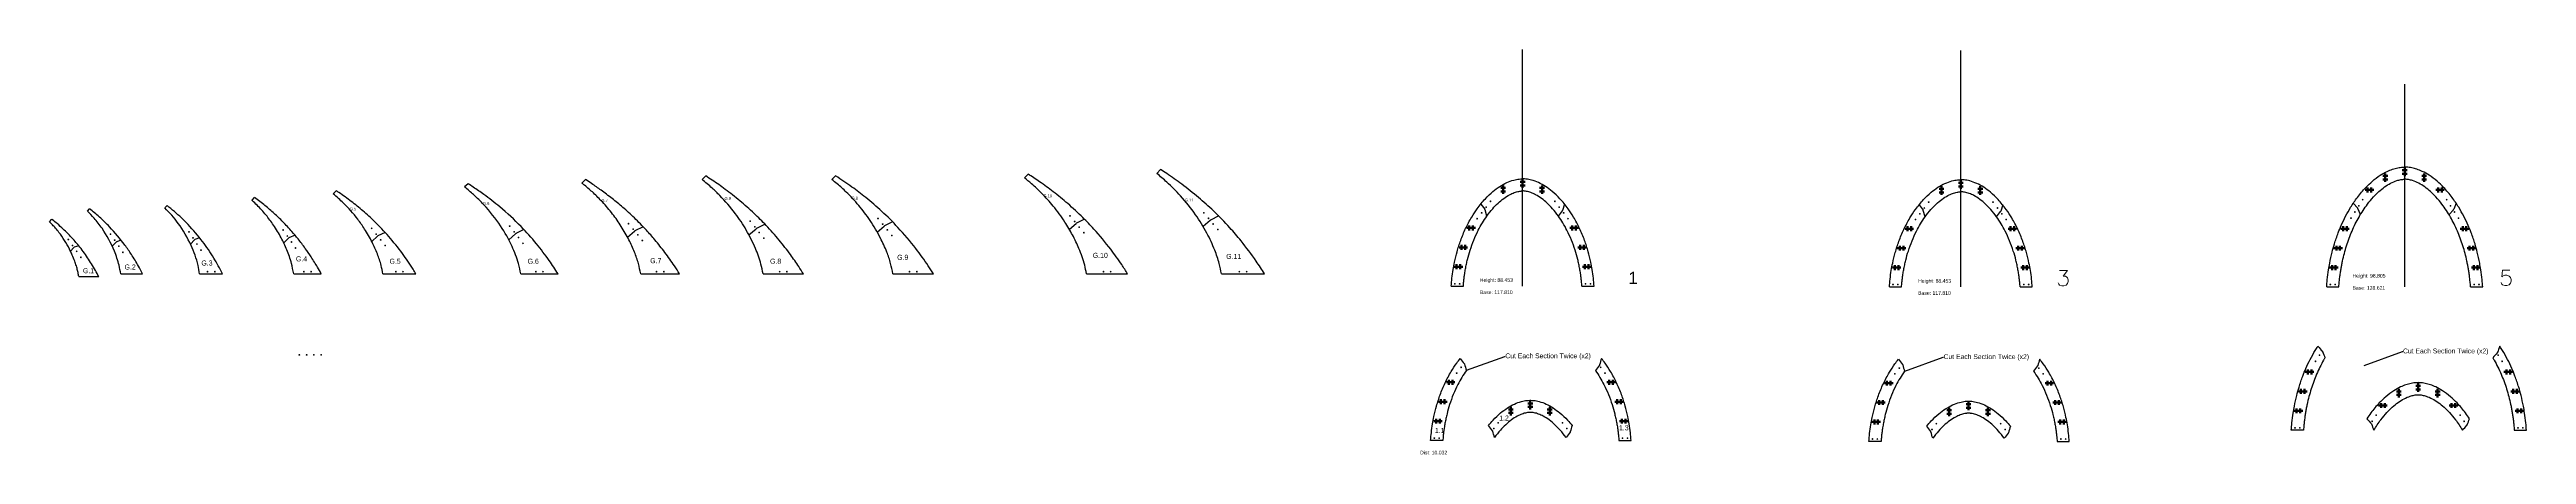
# Model space of a CAD drawing. Header units: inches. Extents: x -1683 to 11264, y -1696 to 865.
# Drawn here: x -1089 to 953, y -1479 to -1145 of the extents above; entities that cross this region are included whole.
import ezdxf
from ezdxf import colors
from ezdxf.entities.mleader import LeaderData, LeaderLine
from ezdxf.math import Vec2, Vec3

# ---------------------------------------------------------------- set-up
doc = ezdxf.new("R2010")
doc.units = ezdxf.units.IN
doc.header["$MEASUREMENT"] = 0
doc.header["$PDMODE"] = 2
doc.header["$PDSIZE"] = 2
for name, color, linetype, lineweight in [('Annotation', 7, 'Continuous', 9), ('Drilling', 3, 'Continuous', 13), ('Engrave', 4, 'Continuous', 50)]:
    doc.layers.add(name, color=color, linetype=linetype, lineweight=lineweight)
doc.styles.get("Standard").update_dxf_attribs({"font": 'Arial.ttf'})
doc.styles.add('Tw Cen MT', font='')
doc.styles.get('Tw Cen MT').set_extended_font_data('Tw Cen MT')

msp = doc.modelspace()

# ---------------------------------------------------------------- texts
at = {"layer": 'Annotation', "color": 7, "attachment_point": 7, "line_spacing_factor": 0.481418, "style": 'Tw Cen MT'}
for s, insert, char_height in [('{\\H0.59259x;G.10}', (-269.2357, -1266.74477), 4), ('{\\H0.59259x;G.5}', (-841.07566, -1277.51025), 4), ('{\\H0.59259x;G.6}', (-731.28247, -1272.93894), 4), ('{\\H0.59259x;G.7}', (-633.64748, -1270.6271), 4), ('{\\H0.59259x;G.8}', (-532.1115, -1268.80079), 4), ('{\\H0.59259x;G.9}', (-427.38324, -1268.57014), 4), ('{\\H0.59259x;G.11}', (-152.65666, -1270.17867), 4), ('{\\H0.59259x;G.1}', (-1061.12273, -1329.30785), 7), ('{\\H0.59259x;G.2}', (-1026.7764, -1326.27364), 7), ('{\\H0.59259x;G.3}', (-963.45227, -1322.95652), 7), ('{\\H0.59259x;G.4}', (-885.51202, -1319.55022), 7), ('{\\H0.59259x;G.5}', (-808.34659, -1321.50013), 7), ('{\\H0.59259x;G.6}', (-694.4838, -1321.49651), 7), ('{\\H0.59259x;G.7}', (-593.42093, -1321.03568), 7), ('{\\H0.59259x;G.8}', (-494.61959, -1321.48402), 7), ('{\\H0.59259x;G.9}', (-389.84719, -1318.27032), 7), ('{\\H0.59259x;G.10}', (-228.53125, -1316.66321), 7), ('{\\H0.59259x;G.11}', (-118.53039, -1317.56656), 7), ('{\\H0.59259x;1.2}', (106.53761, -1450.68458), 7), ('{\\H0.59259x;1.1}', (53.48124, -1460.89314), 7), ('{\\H0.59259x;1.3}', (205.29177, -1458.7808), 7)]:
    msp.add_mtext(s, dxfattribs=dict(at, insert=insert, char_height=char_height))
at = {"layer": 'Annotation', "attachment_point": 1}
for s, insert, char_height in [('Height: 88.453\\P \\PBase: 117.810', (90.59904, -1333.39928), 3), ('1', (213.00217, -1328.08437), 10), ('Height: 88.453\\P \\PBase: 117.810', (451.88876, -1334.08566), 3), ('Height: 98.805\\P \\PBase: 128.621', (810.02333, -1329.86633), 3), ('Dist: 10.032', (41.32941, -1475.56292), 3)]:
    msp.add_mtext_dynamic_manual_height_columns(s, width=45.2101633, gutter_width=1, heights=[0], dxfattribs=dict(at, insert=insert, char_height=char_height))

# ---------------------------------------------------------------- blocks, each defined once
blk = doc.blocks.new('*U2825')
at = {"layer": 'Engrave'}
blk.add_point((0, 0), dxfattribs=at)
blk = doc.blocks.new('*U2826')
at = {"layer": 'Engrave', "color": 0, "linetype": 'ByBlock', "lineweight": -2, "transparency": 16777216}
for p in [(0, 0), (3, 0)]:
    blk.add_blockref('*U2825', p, dxfattribs=at)
blk = doc.blocks.new('*U2827')
at = {"layer": 'Engrave'}
blk.add_point((0, 0), dxfattribs=at)
blk = doc.blocks.new('*U2828')
at = {"layer": 'Engrave', "color": 0, "linetype": 'ByBlock', "lineweight": -2, "transparency": 16777216}
for p in [(0, 0), (3, 0)]:
    blk.add_blockref('*U2827', p, dxfattribs=at)
blk = doc.blocks.new('*U2829')
at = {"layer": 'Engrave'}
blk.add_point((0, 0), dxfattribs=at)
blk = doc.blocks.new('*U2830')
at = {"layer": 'Engrave', "color": 0, "linetype": 'ByBlock', "lineweight": -2, "transparency": 16777216}
for p in [(0, 0), (3, 0)]:
    blk.add_blockref('*U2829', p, dxfattribs=at)
blk = doc.blocks.new('*U2831')
at = {"layer": 'Engrave'}
blk.add_point((0, 0), dxfattribs=at)
blk = doc.blocks.new('*U2832')
at = {"layer": 'Engrave', "color": 0, "linetype": 'ByBlock', "lineweight": -2, "transparency": 16777216}
for p in [(0, 0), (3, 0)]:
    blk.add_blockref('*U2831', p, dxfattribs=at)
blk = doc.blocks.new('*U2833')
at = {"layer": 'Engrave'}
blk.add_point((0, 0), dxfattribs=at)
blk = doc.blocks.new('*U2834')
at = {"layer": 'Engrave', "color": 0, "linetype": 'ByBlock', "lineweight": -2, "transparency": 16777216}
for p in [(0, 0), (3, 0)]:
    blk.add_blockref('*U2833', p, dxfattribs=at)
blk = doc.blocks.new('*U2843')
at = {"layer": 'Engrave'}
blk.add_point((0, 0), dxfattribs=at)
blk = doc.blocks.new('*U2844')
at = {"layer": 'Engrave', "color": 0, "linetype": 'ByBlock', "lineweight": -2, "transparency": 16777216}
for p in [(0, 0), (3, 0)]:
    blk.add_blockref('*U2843', p, dxfattribs=at)
blk = doc.blocks.new('*U2835')
at = {"layer": 'Engrave'}
blk.add_point((0, 0), dxfattribs=at)
blk = doc.blocks.new('*U2836')
at = {"layer": 'Engrave', "color": 0, "linetype": 'ByBlock', "lineweight": -2, "transparency": 16777216}
for p in [(0, 0), (3, 0)]:
    blk.add_blockref('*U2835', p, dxfattribs=at)
blk = doc.blocks.new('*U2837')
at = {"layer": 'Engrave'}
blk.add_point((0, 0), dxfattribs=at)
blk = doc.blocks.new('*U2838')
at = {"layer": 'Engrave', "color": 0, "linetype": 'ByBlock', "lineweight": -2, "transparency": 16777216}
for p in [(0, 0), (3, 0)]:
    blk.add_blockref('*U2837', p, dxfattribs=at)
blk = doc.blocks.new('*U2839')
at = {"layer": 'Engrave'}
blk.add_point((0, 0), dxfattribs=at)
blk = doc.blocks.new('*U2840')
at = {"layer": 'Engrave', "color": 0, "linetype": 'ByBlock', "lineweight": -2, "transparency": 16777216}
for p in [(0, 0), (3, 0)]:
    blk.add_blockref('*U2839', p, dxfattribs=at)
blk = doc.blocks.new('*U2841')
at = {"layer": 'Engrave'}
blk.add_point((0, 0), dxfattribs=at)
blk = doc.blocks.new('*U2842')
at = {"layer": 'Engrave', "color": 0, "linetype": 'ByBlock', "lineweight": -2, "transparency": 16777216}
for p in [(0, 0), (3, 0)]:
    blk.add_blockref('*U2841', p, dxfattribs=at)
blk = doc.blocks.new('*U2845')
at = {"layer": 'Engrave'}
blk.add_point((0, 0), dxfattribs=at)
blk = doc.blocks.new('*U2846')
at = {"layer": 'Engrave', "color": 0, "linetype": 'ByBlock', "lineweight": -2, "transparency": 16777216}
for p in [(0, 0), (3, 0)]:
    blk.add_blockref('*U2845', p, dxfattribs=at)
blk = doc.blocks.new('*U2847')
at = {"layer": 'Engrave'}
blk.add_point((0, 0), dxfattribs=at)
blk = doc.blocks.new('*U2848')
at = {"layer": 'Engrave', "color": 0, "linetype": 'ByBlock', "lineweight": -2, "transparency": 16777216}
for p in [(0, 0), (3, 0)]:
    blk.add_blockref('*U2847', p, dxfattribs=at)
blk = doc.blocks.new('*U2849')
at = {"layer": 'Engrave'}
blk.add_point((0, 0), dxfattribs=at)
blk = doc.blocks.new('*U2850')
at = {"layer": 'Engrave', "color": 0, "linetype": 'ByBlock', "lineweight": -2, "transparency": 16777216}
for p in [(0, 0), (3, 0)]:
    blk.add_blockref('*U2849', p, dxfattribs=at)
blk = doc.blocks.new('*U2851')
at = {"layer": 'Engrave'}
blk.add_point((0, 0), dxfattribs=at)
blk = doc.blocks.new('*U2852')
at = {"layer": 'Engrave', "color": 0, "linetype": 'ByBlock', "lineweight": -2, "transparency": 16777216}
for p in [(0, 0), (3, 0)]:
    blk.add_blockref('*U2851', p, dxfattribs=at)
blk = doc.blocks.new('*U2853')
at = {"layer": 'Engrave'}
blk.add_point((0, 0), dxfattribs=at)
blk = doc.blocks.new('*U2854')
at = {"layer": 'Engrave', "color": 0, "linetype": 'ByBlock', "lineweight": -2, "transparency": 16777216}
for p in [(0, 0), (3, 0)]:
    blk.add_blockref('*U2853', p, dxfattribs=at)
blk = doc.blocks.new('*U2857')
at = {"layer": 'Engrave'}
blk.add_point((0, 0), dxfattribs=at)
blk = doc.blocks.new('*U2858')
at = {"layer": 'Engrave', "color": 0, "linetype": 'ByBlock', "lineweight": -2, "transparency": 16777216}
for p in [(0, 0), (3, 0)]:
    blk.add_blockref('*U2857', p, dxfattribs=at)
blk = doc.blocks.new('*U2855')
at = {"layer": 'Engrave'}
blk.add_point((0, 0), dxfattribs=at)
blk = doc.blocks.new('*U2856')
at = {"layer": 'Engrave', "color": 0, "linetype": 'ByBlock', "lineweight": -2, "transparency": 16777216}
for p in [(0, 0), (3, 0)]:
    blk.add_blockref('*U2855', p, dxfattribs=at)
blk = doc.blocks.new('*U2859')
at = {"layer": 'Engrave'}
blk.add_point((0, 0), dxfattribs=at)
blk = doc.blocks.new('*U2860')
at = {"layer": 'Engrave', "color": 0, "linetype": 'ByBlock', "lineweight": -2, "transparency": 16777216}
for p in [(0, 0), (3, 0)]:
    blk.add_blockref('*U2859', p, dxfattribs=at)
blk = doc.blocks.new('*U2861')
at = {"layer": 'Engrave'}
blk.add_point((0, 0), dxfattribs=at)
blk = doc.blocks.new('*U2862')
at = {"layer": 'Engrave', "color": 0, "linetype": 'ByBlock', "lineweight": -2, "transparency": 16777216}
for p in [(0, 0), (3, 0)]:
    blk.add_blockref('*U2861', p, dxfattribs=at)
blk = doc.blocks.new('*U2863')
at = {"layer": 'Engrave'}
blk.add_point((0, 0), dxfattribs=at)
blk = doc.blocks.new('*U2864')
at = {"layer": 'Engrave', "color": 0, "linetype": 'ByBlock', "lineweight": -2, "transparency": 16777216}
for p in [(0, 0), (3, 0)]:
    blk.add_blockref('*U2863', p, dxfattribs=at)
blk = doc.blocks.new('*U1373')
at = {"layer": 'Engrave'}
blk.add_point((0, 0), dxfattribs=at)
blk = doc.blocks.new('*U1374')
at = {"layer": 'Engrave', "color": 0, "linetype": 'ByBlock', "lineweight": -2, "transparency": 16777216}
for p in [(0, 0), (3, 0)]:
    blk.add_blockref('*U1373', p, dxfattribs=at)
blk = doc.blocks.new('*U1386')
at = {"layer": 'Engrave'}
blk.add_point((0, 0), dxfattribs=at)
blk = doc.blocks.new('*U1387')
at = {"layer": 'Engrave', "color": 0, "linetype": 'ByBlock', "lineweight": -2, "transparency": 16777216}
for p in [(0, 0), (3, 0)]:
    blk.add_blockref('*U1386', p, dxfattribs=at)
blk = doc.blocks.new('*U1388')
at = {"layer": 'Engrave'}
blk.add_point((0, 0), dxfattribs=at)
blk = doc.blocks.new('*U1389')
at = {"layer": 'Engrave', "color": 0, "linetype": 'ByBlock', "lineweight": -2, "transparency": 16777216}
for p in [(0, 0), (3, 0)]:
    blk.add_blockref('*U1388', p, dxfattribs=at)
blk = doc.blocks.new('*U1390')
at = {"layer": 'Engrave'}
blk.add_point((0, 0), dxfattribs=at)
blk = doc.blocks.new('*U1391')
at = {"layer": 'Engrave', "color": 0, "linetype": 'ByBlock', "lineweight": -2, "transparency": 16777216}
for p in [(0, 0), (3, 0)]:
    blk.add_blockref('*U1390', p, dxfattribs=at)
blk = doc.blocks.new('*U1392')
at = {"layer": 'Engrave'}
blk.add_point((0, 0), dxfattribs=at)
blk = doc.blocks.new('*U1393')
at = {"layer": 'Engrave', "color": 0, "linetype": 'ByBlock', "lineweight": -2, "transparency": 16777216}
for p in [(0, 0), (3, 0)]:
    blk.add_blockref('*U1392', p, dxfattribs=at)
blk = doc.blocks.new('*U1402')
at = {"layer": 'Engrave'}
blk.add_point((0, 0), dxfattribs=at)
blk = doc.blocks.new('*U1403')
at = {"layer": 'Engrave', "color": 0, "linetype": 'ByBlock', "lineweight": -2, "transparency": 16777216}
for p in [(0, 0), (3, 0)]:
    blk.add_blockref('*U1402', p, dxfattribs=at)
blk = doc.blocks.new('*U1394')
at = {"layer": 'Engrave'}
blk.add_point((0, 0), dxfattribs=at)
blk = doc.blocks.new('*U1395')
at = {"layer": 'Engrave', "color": 0, "linetype": 'ByBlock', "lineweight": -2, "transparency": 16777216}
for p in [(0, 0), (3, 0)]:
    blk.add_blockref('*U1394', p, dxfattribs=at)
blk = doc.blocks.new('*U1396')
at = {"layer": 'Engrave'}
blk.add_point((0, 0), dxfattribs=at)
blk = doc.blocks.new('*U1397')
at = {"layer": 'Engrave', "color": 0, "linetype": 'ByBlock', "lineweight": -2, "transparency": 16777216}
for p in [(0, 0), (3, 0)]:
    blk.add_blockref('*U1396', p, dxfattribs=at)
blk = doc.blocks.new('*U1398')
at = {"layer": 'Engrave'}
blk.add_point((0, 0), dxfattribs=at)
blk = doc.blocks.new('*U1399')
at = {"layer": 'Engrave', "color": 0, "linetype": 'ByBlock', "lineweight": -2, "transparency": 16777216}
for p in [(0, 0), (3, 0)]:
    blk.add_blockref('*U1398', p, dxfattribs=at)
blk = doc.blocks.new('*U1400')
at = {"layer": 'Engrave'}
blk.add_point((0, 0), dxfattribs=at)
blk = doc.blocks.new('*U1401')
at = {"layer": 'Engrave', "color": 0, "linetype": 'ByBlock', "lineweight": -2, "transparency": 16777216}
for p in [(0, 0), (3, 0)]:
    blk.add_blockref('*U1400', p, dxfattribs=at)
blk = doc.blocks.new('*U1478')
at = {"layer": 'Engrave'}
blk.add_point((0, 0), dxfattribs=at)
blk = doc.blocks.new('*U1479')
at = {"layer": 'Engrave', "color": 0, "linetype": 'ByBlock', "lineweight": -2, "transparency": 16777216}
for p in [(0, 0), (3, 0)]:
    blk.add_blockref('*U1478', p, dxfattribs=at)
blk = doc.blocks.new('*U1480')
at = {"layer": 'Engrave'}
blk.add_point((0, 0), dxfattribs=at)
blk = doc.blocks.new('*U1481')
at = {"layer": 'Engrave', "color": 0, "linetype": 'ByBlock', "lineweight": -2, "transparency": 16777216}
for p in [(0, 0), (3, 0)]:
    blk.add_blockref('*U1480', p, dxfattribs=at)
blk = doc.blocks.new('*U1482')
at = {"layer": 'Engrave'}
blk.add_point((0, 0), dxfattribs=at)
blk = doc.blocks.new('*U1483')
at = {"layer": 'Engrave', "color": 0, "linetype": 'ByBlock', "lineweight": -2, "transparency": 16777216}
for p in [(0, 0), (3, 0)]:
    blk.add_blockref('*U1482', p, dxfattribs=at)
blk = doc.blocks.new('*U1484')
at = {"layer": 'Engrave'}
blk.add_point((0, 0), dxfattribs=at)
blk = doc.blocks.new('*U1485')
at = {"layer": 'Engrave', "color": 0, "linetype": 'ByBlock', "lineweight": -2, "transparency": 16777216}
for p in [(0, 0), (3, 0)]:
    blk.add_blockref('*U1484', p, dxfattribs=at)
blk = doc.blocks.new('*U1486')
at = {"layer": 'Engrave'}
blk.add_point((0, 0), dxfattribs=at)
blk = doc.blocks.new('*U1487')
at = {"layer": 'Engrave', "color": 0, "linetype": 'ByBlock', "lineweight": -2, "transparency": 16777216}
for p in [(0, 0), (3, 0)]:
    blk.add_blockref('*U1486', p, dxfattribs=at)
blk = doc.blocks.new('*U1490')
at = {"layer": 'Engrave'}
blk.add_point((0, 0), dxfattribs=at)
blk = doc.blocks.new('*U1491')
at = {"layer": 'Engrave', "color": 0, "linetype": 'ByBlock', "lineweight": -2, "transparency": 16777216}
for p in [(0, 0), (3, 0)]:
    blk.add_blockref('*U1490', p, dxfattribs=at)
blk = doc.blocks.new('*U1488')
at = {"layer": 'Engrave'}
blk.add_point((0, 0), dxfattribs=at)
blk = doc.blocks.new('*U1489')
at = {"layer": 'Engrave', "color": 0, "linetype": 'ByBlock', "lineweight": -2, "transparency": 16777216}
for p in [(0, 0), (3, 0)]:
    blk.add_blockref('*U1488', p, dxfattribs=at)
blk = doc.blocks.new('*U1492')
at = {"layer": 'Engrave'}
blk.add_point((0, 0), dxfattribs=at)
blk = doc.blocks.new('*U1493')
at = {"layer": 'Engrave', "color": 0, "linetype": 'ByBlock', "lineweight": -2, "transparency": 16777216}
for p in [(0, 0), (3, 0)]:
    blk.add_blockref('*U1492', p, dxfattribs=at)
blk = doc.blocks.new('*U1494')
at = {"layer": 'Engrave'}
blk.add_point((0, 0), dxfattribs=at)
blk = doc.blocks.new('*U1495')
at = {"layer": 'Engrave', "color": 0, "linetype": 'ByBlock', "lineweight": -2, "transparency": 16777216}
for p in [(0, 0), (3, 0)]:
    blk.add_blockref('*U1494', p, dxfattribs=at)
blk = doc.blocks.new('*U1496')
at = {"layer": 'Engrave'}
blk.add_point((0, 0), dxfattribs=at)
blk = doc.blocks.new('*U1497')
at = {"layer": 'Engrave', "color": 0, "linetype": 'ByBlock', "lineweight": -2, "transparency": 16777216}
for p in [(0, 0), (3, 0)]:
    blk.add_blockref('*U1496', p, dxfattribs=at)
blk = doc.blocks.new('*U1371')
at = {"layer": 'Engrave'}
blk.add_point((0, 0), dxfattribs=at)
blk = doc.blocks.new('*U1372')
at = {"layer": 'Engrave', "color": 0, "linetype": 'ByBlock', "lineweight": -2, "transparency": 16777216}
for p in [(0, 0), (3, 0)]:
    blk.add_blockref('*U1371', p, dxfattribs=at)
blk = doc.blocks.new('*U1375')
at = {"layer": 'Engrave'}
blk.add_point((0, 0), dxfattribs=at)
blk = doc.blocks.new('*U1376')
at = {"layer": 'Engrave', "color": 0, "linetype": 'ByBlock', "lineweight": -2, "transparency": 16777216}
for p in [(0, 0), (3, 0)]:
    blk.add_blockref('*U1375', p, dxfattribs=at)
blk = doc.blocks.new('*U1377')
at = {"layer": 'Engrave'}
blk.add_point((0, 0), dxfattribs=at)
blk = doc.blocks.new('*U1378')
at = {"layer": 'Engrave', "color": 0, "linetype": 'ByBlock', "lineweight": -2, "transparency": 16777216}
for p in [(0, 0), (3, 0)]:
    blk.add_blockref('*U1377', p, dxfattribs=at)
blk = doc.blocks.new('*U1379')
at = {"layer": 'Engrave'}
blk.add_point((0, 0), dxfattribs=at)
blk = doc.blocks.new('*U1380')
at = {"layer": 'Engrave', "color": 0, "linetype": 'ByBlock', "lineweight": -2, "transparency": 16777216}
for p in [(0, 0), (3, 0)]:
    blk.add_blockref('*U1379', p, dxfattribs=at)
blk = doc.blocks.new('*U1381')
at = {"layer": 'Engrave'}
blk.add_point((0, 0), dxfattribs=at)
blk = doc.blocks.new('*U1382')
at = {"layer": 'Engrave', "color": 0, "linetype": 'ByBlock', "lineweight": -2, "transparency": 16777216}
for p in [(0, 0), (3, 0)]:
    blk.add_blockref('*U1381', p, dxfattribs=at)
blk = doc.blocks.new('*U1383')
at = {"layer": 'Engrave'}
blk.add_point((0, 0), dxfattribs=at)
blk = doc.blocks.new('*U1384')
at = {"layer": 'Engrave', "color": 0, "linetype": 'ByBlock', "lineweight": -2, "transparency": 16777216}
for p in [(0, 0), (3, 0)]:
    blk.add_blockref('*U1383', p, dxfattribs=at)
blk = doc.blocks.new('*U1406')
at = {"layer": 'Engrave'}
blk.add_point((0, 0), dxfattribs=at)
blk = doc.blocks.new('*U1407')
at = {"layer": 'Engrave', "color": 0, "linetype": 'ByBlock', "lineweight": -2, "transparency": 16777216}
for p in [(0, 0), (3, 0)]:
    blk.add_blockref('*U1406', p, dxfattribs=at)
blk = doc.blocks.new('*U1408')
at = {"layer": 'Engrave'}
blk.add_point((0, 0), dxfattribs=at)
blk = doc.blocks.new('*U1409')
at = {"layer": 'Engrave', "color": 0, "linetype": 'ByBlock', "lineweight": -2, "transparency": 16777216}
for p in [(0, 0), (3, 0)]:
    blk.add_blockref('*U1408', p, dxfattribs=at)
blk = doc.blocks.new('*U1410')
at = {"layer": 'Engrave'}
blk.add_point((0, 0), dxfattribs=at)
blk = doc.blocks.new('*U1411')
at = {"layer": 'Engrave', "color": 0, "linetype": 'ByBlock', "lineweight": -2, "transparency": 16777216}
for p in [(0, 0), (3, 0)]:
    blk.add_blockref('*U1410', p, dxfattribs=at)
blk = doc.blocks.new('*U1412')
at = {"layer": 'Engrave'}
blk.add_point((0, 0), dxfattribs=at)
blk = doc.blocks.new('*U1413')
at = {"layer": 'Engrave', "color": 0, "linetype": 'ByBlock', "lineweight": -2, "transparency": 16777216}
for p in [(0, 0), (3, 0)]:
    blk.add_blockref('*U1412', p, dxfattribs=at)
blk = doc.blocks.new('*U1414')
at = {"layer": 'Engrave'}
blk.add_point((0, 0), dxfattribs=at)
blk = doc.blocks.new('*U1415')
at = {"layer": 'Engrave', "color": 0, "linetype": 'ByBlock', "lineweight": -2, "transparency": 16777216}
for p in [(0, 0), (3, 0)]:
    blk.add_blockref('*U1414', p, dxfattribs=at)
blk = doc.blocks.new('*U1404')
at = {"layer": 'Engrave'}
blk.add_point((0, 0), dxfattribs=at)
blk = doc.blocks.new('*U1405')
at = {"layer": 'Engrave', "color": 0, "linetype": 'ByBlock', "lineweight": -2, "transparency": 16777216}
for p in [(0, 0), (3, 0)]:
    blk.add_blockref('*U1404', p, dxfattribs=at)
blk = doc.blocks.new('*U1454')
at = {"layer": 'Engrave'}
blk.add_point((0, 0), dxfattribs=at)
blk = doc.blocks.new('*U1455')
at = {"layer": 'Engrave', "color": 0, "linetype": 'ByBlock', "lineweight": -2, "transparency": 16777216}
for p in [(0, 0), (3, 0)]:
    blk.add_blockref('*U1454', p, dxfattribs=at)
blk = doc.blocks.new('*U1456')
at = {"layer": 'Engrave'}
blk.add_point((0, 0), dxfattribs=at)
blk = doc.blocks.new('*U1457')
at = {"layer": 'Engrave', "color": 0, "linetype": 'ByBlock', "lineweight": -2, "transparency": 16777216}
for p in [(0, 0), (3, 0)]:
    blk.add_blockref('*U1456', p, dxfattribs=at)
blk = doc.blocks.new('*U1458')
at = {"layer": 'Engrave'}
blk.add_point((0, 0), dxfattribs=at)
blk = doc.blocks.new('*U1459')
at = {"layer": 'Engrave', "color": 0, "linetype": 'ByBlock', "lineweight": -2, "transparency": 16777216}
for p in [(0, 0), (3, 0)]:
    blk.add_blockref('*U1458', p, dxfattribs=at)
blk = doc.blocks.new('*U1460')
at = {"layer": 'Engrave'}
blk.add_point((0, 0), dxfattribs=at)
blk = doc.blocks.new('*U1461')
at = {"layer": 'Engrave', "color": 0, "linetype": 'ByBlock', "lineweight": -2, "transparency": 16777216}
for p in [(0, 0), (3, 0)]:
    blk.add_blockref('*U1460', p, dxfattribs=at)
blk = doc.blocks.new('*U1462')
at = {"layer": 'Engrave'}
blk.add_point((0, 0), dxfattribs=at)
blk = doc.blocks.new('*U1463')
at = {"layer": 'Engrave', "color": 0, "linetype": 'ByBlock', "lineweight": -2, "transparency": 16777216}
for p in [(0, 0), (3, 0)]:
    blk.add_blockref('*U1462', p, dxfattribs=at)
blk = doc.blocks.new('*U1464')
at = {"layer": 'Engrave'}
blk.add_point((0, 0), dxfattribs=at)
blk = doc.blocks.new('*U1465')
at = {"layer": 'Engrave', "color": 0, "linetype": 'ByBlock', "lineweight": -2, "transparency": 16777216}
for p in [(0, 0), (3, 0)]:
    blk.add_blockref('*U1464', p, dxfattribs=at)
blk = doc.blocks.new('*U1468')
at = {"layer": 'Engrave'}
blk.add_point((0, 0), dxfattribs=at)
blk = doc.blocks.new('*U1469')
at = {"layer": 'Engrave', "color": 0, "linetype": 'ByBlock', "lineweight": -2, "transparency": 16777216}
for p in [(0, 0), (3, 0)]:
    blk.add_blockref('*U1468', p, dxfattribs=at)
blk = doc.blocks.new('*U1470')
at = {"layer": 'Engrave'}
blk.add_point((0, 0), dxfattribs=at)
blk = doc.blocks.new('*U1471')
at = {"layer": 'Engrave', "color": 0, "linetype": 'ByBlock', "lineweight": -2, "transparency": 16777216}
for p in [(0, 0), (3, 0)]:
    blk.add_blockref('*U1470', p, dxfattribs=at)
blk = doc.blocks.new('*U1466')
at = {"layer": 'Engrave'}
blk.add_point((0, 0), dxfattribs=at)
blk = doc.blocks.new('*U1467')
at = {"layer": 'Engrave', "color": 0, "linetype": 'ByBlock', "lineweight": -2, "transparency": 16777216}
for p in [(0, 0), (3, 0)]:
    blk.add_blockref('*U1466', p, dxfattribs=at)
blk = doc.blocks.new('*U1472')
at = {"layer": 'Engrave'}
blk.add_point((0, 0), dxfattribs=at)
blk = doc.blocks.new('*U1473')
at = {"layer": 'Engrave', "color": 0, "linetype": 'ByBlock', "lineweight": -2, "transparency": 16777216}
for p in [(0, 0), (3, 0)]:
    blk.add_blockref('*U1472', p, dxfattribs=at)
blk = doc.blocks.new('*U1474')
at = {"layer": 'Engrave'}
blk.add_point((0, 0), dxfattribs=at)
blk = doc.blocks.new('*U1475')
at = {"layer": 'Engrave', "color": 0, "linetype": 'ByBlock', "lineweight": -2, "transparency": 16777216}
for p in [(0, 0), (3, 0)]:
    blk.add_blockref('*U1474', p, dxfattribs=at)
blk = doc.blocks.new('*U1476')
at = {"layer": 'Engrave'}
blk.add_point((0, 0), dxfattribs=at)
blk = doc.blocks.new('*U1477')
at = {"layer": 'Engrave', "color": 0, "linetype": 'ByBlock', "lineweight": -2, "transparency": 16777216}
for p in [(0, 0), (3, 0)]:
    blk.add_blockref('*U1476', p, dxfattribs=at)

# ---------------------------------------------------------------- linework, layer by layer
for p, q in [((125.85382, -1339.92242), (125.85382, -1144.92326)), ((487.14354, -1340.6088), (487.14354, -1145.60964)), ((853.0852, -1340.6088), (853.0852, -1173.49275)), ((-172.74261, -1243.77145), (-175.74667, -1247.11249)), ((-852.28963, -1261.27812), (-854.80309, -1263.74599)), ((-743.58292, -1255.50165), (-746.44023, -1258.1698)), ((-646.70087, -1252.14277), (-649.68172, -1254.9348)), ((-547.65231, -1249.07402), (-550.68115, -1252.02326)), ((-440.54209, -1249.07911), (-443.57394, -1252.0449)), ((-281.85846, -1247.55765), (-284.9617, -1250.56933)), ((-1088.63732, -1286.89659), (-1086.78693, -1284.75857)), ((-1057.29743, -1278.05846), (-1055.60489, -1276.15436)), ((-993.54374, -1275.48551), (-991.77309, -1273.46094)), ((-921.71711, -1269.09682), (-919.62631, -1266.82212)), ((-235.34524, -1284.76832), (-242.02435, -1288.00251)), ((-137.60742, -1290.6059), (-131.82399, -1285.58691)), ((-124.7297, -1282.07845), (-131.60806, -1285.44393)), ((91.36001, -1272.22452), (94.67468, -1276.56327)), ((96.40007, -1282.11619), (94.83826, -1276.88431)), ((155.30756, -1282.11619), (158.62223, -1277.77743)), ((160.34762, -1272.22452), (158.78581, -1277.4564)), ((452.64973, -1272.91089), (455.9644, -1277.24965)), ((457.68979, -1282.80256), (456.12798, -1277.57068)), ((516.59728, -1282.80256), (519.91195, -1278.46381)), ((521.63734, -1272.91089), (520.07553, -1278.14277)), ((810.72348, -1271.48075), (814.37873, -1275.56279)), ((816.54402, -1280.979), (814.56634, -1275.86895)), ((889.62638, -1280.979), (893.28163, -1276.89697)), ((895.44692, -1271.48075), (893.46925, -1276.59081)), ((-1064.61285, -1306.55928), (-1068.31215, -1307.84681)), ((-1036.96151, -1307.02195), (-1033.73178, -1303.71098)), ((-1029.5239, -1302.09687), (-1033.35301, -1303.46777)), ((-972.51421, -1305.18822), (-969.17162, -1301.80107)), ((-964.86563, -1300.12344), (-968.80348, -1301.56438)), ((-895.60792, -1304.14588), (-891.61426, -1300.32111)), ((-886.23726, -1297.94075), (-891.31752, -1300.12461)), ((-823.00514, -1303.02062), (-818.12885, -1298.60586)), ((-811.91025, -1295.67373), (-817.87822, -1298.43989)), ((-710.06302, -1301.6808), (-704.42645, -1296.75954)), ((-697.4745, -1293.34486), (-704.20556, -1296.61327)), ((-612.06867, -1299.60205), (-606.2565, -1294.56395)), ((-599.13434, -1291.03711), (-606.04151, -1294.42159)), ((-512.00275, -1297.70458), (-506.02239, -1292.5546)), ((-498.73695, -1288.92014), (-505.81278, -1292.4158)), ((-406.1874, -1295.37138), (-400.51094, -1290.42357)), ((-393.52035, -1286.98343), (-400.29142, -1290.2782)), ((-247.83181, -1293.03676), (-242.24704, -1288.14997)), ((-1071.35403, -1311.0232), (-1068.72464, -1308.11995)), ((-1064.57407, -1332.01153), (-1048.10926, -1332.01153)), ((-1029.93943, -1329.75167), (-1011.9026, -1329.75167)), ((-964.86724, -1329.75167), (-945.92972, -1329.75167)), ((-887.36521, -1329.75167), (-864.63446, -1329.75167)), ((-813.75451, -1329.75167), (-786.60853, -1329.75167)), ((-700.09391, -1329.75167), (-669.43232, -1329.75167)), ((-601.24903, -1329.75167), (-569.19894, -1329.75167)), ((-500.3704, -1329.75167), (-467.06145, -1329.75167)), ((-393.28193, -1329.75167), (-359.97289, -1329.75167)), ((-233.71656, -1329.75167), (-199.77765, -1329.75167)), ((-122.46061, -1329.75167), (-86.94844, -1329.75167)), ((66.94878, -1339.92242), (76.98071, -1339.92242)), ((174.72693, -1339.92242), (184.75885, -1339.92242)), ((428.2385, -1340.6088), (438.27043, -1340.6088)), ((536.01665, -1340.6088), (546.04857, -1340.6088)), ((788.77468, -1340.6088), (798.80368, -1340.6088)), ((907.36672, -1340.6088), (917.39572, -1340.6088))]:
    msp.add_line(p, q)
for centre, start, end in [((-131.16856, -1286.34217), 116.07184846, 130.95213547), ((-1033.01594, -1304.40925), 109.69846075, 135.71161894), ((-968.45984, -1302.50348), 110.09857481, 135.37940993), ((-890.92259, -1301.04332), 113.26142354, 133.7625604), ((-817.45769, -1299.34718), 114.86778926, 132.15619467), ((-703.76876, -1297.51283), 115.8999188, 131.12406514), ((-605.6015, -1295.31958), 116.10459351, 130.91939043), ((-505.36985, -1293.31236), 116.29068541, 130.73329853), ((-399.85387, -1291.1774), 115.94739178, 131.07659215), ((-241.58853, -1288.90254), 115.8374018, 131.18658214), ((-1067.98344, -1308.79124), 109.19026747, 137.83371647)]:
    msp.add_arc(centre, 1, start, end)
for points, knots in [([(-86.94844, -1329.75167), (-89.19861, -1326.25328), (-95.2253, -1316.90573), (-104.75601, -1304.1977), (-116.52439, -1290.39271), (-128.2186, -1278.36821), (-141.50189, -1266.46643), (-154.45626, -1256.25749), (-165.04339, -1248.78889), (-171.02528, -1244.8906), (-172.74261, -1243.77145)], [0.532808262, 0.532808262, 0.532808262, 0.532808262, 13.0099263009, 33.8950365014, 48.1214968012, 67.41351864, 84.1622722676, 101.5936898048, 116.8640048877, 123.0133565191, 123.0133565191, 123.0133565191, 123.0133565191]), ([(788.77468, -1340.6088), (788.9278, -1338.59553), (789.28738, -1333.86766), (790.14821, -1327.28704), (791.43151, -1319.75098), (793.00332, -1312.62882), (795.30583, -1304.31243), (797.82086, -1296.91194), (800.93971, -1289.26236), (804.30744, -1282.19065), (808.6821, -1274.42761), (814.10597, -1266.40415), (820.14835, -1259.21508), (826.5261, -1253.14358), (832.41964, -1248.68711), (838.04385, -1245.49941), (842.89082, -1243.5045), (847.24374, -1242.30814), (850.65584, -1241.85353), (852.5857, -1241.80307), (853.0852, -1241.80331)], [0, 0, 0, 0, 9.5589634636, 22.4478985123, 31.4038282697, 45.7506784542, 56.9572148032, 72.2496965159, 82.7258814847, 96.0578065162, 109.3072818633, 124.8822227144, 141.8505243919, 153.6577927749, 166.5139558597, 176.7301278278, 184.1785534936, 191.2767032122, 198.0485755707, 200.41272544, 200.41272544, 200.41272544, 200.41272544]), ([(917.39572, -1340.6088), (917.2426, -1338.59553), (916.88302, -1333.86766), (916.02219, -1327.28704), (914.73889, -1319.75098), (913.16708, -1312.62882), (910.86457, -1304.31243), (908.34954, -1296.91194), (905.23069, -1289.26236), (901.86296, -1282.19065), (897.4883, -1274.42761), (892.06443, -1266.40415), (886.02205, -1259.21508), (879.6443, -1253.14358), (873.75076, -1248.68711), (868.12655, -1245.49941), (863.27958, -1243.5045), (858.92666, -1242.30814), (855.51456, -1241.85353), (853.5847, -1241.80307), (853.0852, -1241.80331)], [0, 0, 0, 0, 9.5589634636, 22.4478985123, 31.4038282697, 45.7506784542, 56.9572148032, 72.2496965159, 82.7258814847, 96.0578065162, 109.3072818633, 124.8822227144, 141.8505243919, 153.6577927749, 166.5139558597, 176.7301278278, 184.1785534936, 191.2767032122, 198.0485755707, 200.41272544, 200.41272544, 200.41272544, 200.41272544]), ([(-813.75451, -1329.75167), (-814.19482, -1327.41369), (-815.2731, -1321.82874), (-818.30433, -1313.11489), (-822.76595, -1303.04774), (-828.25684, -1293.4831), (-835.97155, -1282.5451), (-844.59841, -1272.69691), (-851.91476, -1266.27946), (-854.80309, -1263.74599)], [0.5861722264, 0.5861722264, 0.5861722264, 0.5861722264, 7.716156087, 17.6374710539, 28.1700694552, 40.7291241223, 50.6415867302, 68.3039809014, 79.824951923, 79.824951923, 79.824951923, 79.824951923]), ([(-786.60853, -1329.75167), (-787.37169, -1328.49919), (-790.86968, -1322.77664), (-798.03147, -1312.24872), (-808.54253, -1299.0776), (-819.57109, -1287.46567), (-829.99554, -1277.97958), (-839.88906, -1270.00712), (-847.33481, -1264.61748), (-851.55025, -1261.77643), (-852.28963, -1261.27812)], [0.6752132551, 0.6752132551, 0.6752132551, 0.6752132551, 5.0751650643, 20.7959624531, 38.8368271546, 55.567985526, 68.7827692021, 81.0926040267, 93.6681105197, 96.3429730112, 96.3429730112, 96.3429730112, 96.3429730112]), ([(-700.09391, -1329.75167), (-700.66706, -1326.91694), (-702.26816, -1319.16105), (-707.62069, -1305.74168), (-716.81936, -1289.17903), (-728.00132, -1275.17118), (-738.39871, -1264.86147), (-743.94142, -1260.24916), (-746.44023, -1258.1698)], [0.5875919401, 0.5875919401, 0.5875919401, 0.5875919401, 9.2533203043, 24.3231213088, 43.6827533583, 65.9356454724, 77.811041331, 87.5598871935, 87.5598871935, 87.5598871935, 87.5598871935]), ([(-669.43232, -1329.75167), (-671.79646, -1326.09741), (-677.35054, -1317.54334), (-687.38594, -1304.4245), (-700.78607, -1289.41193), (-715.4259, -1275.90577), (-728.92623, -1265.45334), (-737.79909, -1259.269), (-742.151, -1256.43434), (-743.58292, -1255.50165)], [0.6866403192, 0.6866403192, 0.6866403192, 0.6866403192, 13.7405861143, 31.2778411931, 50.1742281217, 74.0516874098, 90.9080460579, 101.3622644712, 106.4888327835, 106.4888327835, 106.4888327835, 106.4888327835]), ([(-601.24903, -1329.75167), (-601.80774, -1326.92962), (-603.04428, -1320.82092), (-606.39369, -1311.50404), (-611.02323, -1301.1895), (-617.02295, -1290.70116), (-624.37927, -1280.22763), (-632.13164, -1271.08836), (-639.95795, -1263.22558), (-645.72096, -1258.17291), (-648.95257, -1255.53091), (-649.68172, -1254.9348)], [0.5871252245, 0.5871252245, 0.5871252245, 0.5871252245, 9.2072629636, 19.2673249317, 30.1992406608, 43.1039227219, 55.4455889442, 68.5495110238, 79.00412187, 88.7012604034, 91.5266962385, 91.5266962385, 91.5266962385, 91.5266962385]), ([(-569.19894, -1329.75167), (-570.591, -1327.57046), (-574.42606, -1321.5805), (-581.13545, -1312.15758), (-588.9057, -1302.36351), (-597.3031, -1292.82387), (-606.08265, -1283.85047), (-615.57994, -1275.19891), (-624.76557, -1267.62973), (-633.37793, -1261.15849), (-640.71687, -1256.04503), (-645.0325, -1253.23074), (-646.70087, -1252.14277)], [0.6840127432, 0.6840127432, 0.6840127432, 0.6840127432, 8.4461561262, 22.020355561, 35.3645031238, 45.9348935178, 60.1352992213, 73.002102522, 84.458025551, 95.8299652562, 105.3109265894, 111.2860638872, 111.2860638872, 111.2860638872, 111.2860638872]), ([(-500.3704, -1329.75167), (-500.89234, -1327.07822), (-502.31872, -1319.92297), (-506.82971, -1307.75887), (-513.83353, -1293.7007), (-523.61831, -1279.02093), (-533.39016, -1267.70264), (-542.78284, -1258.57821), (-547.86355, -1254.36163), (-550.68115, -1252.02326)], [0.5869215208, 0.5869215208, 0.5869215208, 0.5869215208, 8.7503053032, 22.4575233166, 39.3324643021, 55.7873233548, 75.2467234449, 84.0659797444, 95.046041505, 95.046041505, 95.046041505, 95.046041505]), ([(-467.06145, -1329.75167), (-468.33261, -1327.75524), (-471.75587, -1322.39514), (-478.2968, -1313.04975), (-487.16515, -1301.64076), (-497.19954, -1290.31208), (-508.05211, -1279.49266), (-519.30657, -1269.54846), (-530.94872, -1260.46), (-540.43714, -1253.75669), (-545.90155, -1250.21027), (-547.65231, -1249.07402)], [0.6835575084, 0.6835575084, 0.6835575084, 0.6835575084, 7.7834422239, 19.76272703, 34.8896016016, 51.1109699641, 65.1277292557, 80.8396250826, 96.1341473469, 109.4153214058, 115.6766264221, 115.6766264221, 115.6766264221, 115.6766264221]), ([(-393.28193, -1329.75167), (-393.84515, -1326.88853), (-395.07121, -1320.78994), (-398.56497, -1310.90609), (-403.94956, -1298.88975), (-411.65831, -1285.93657), (-421.24262, -1273.31883), (-430.50221, -1263.45215), (-438.06178, -1256.5385), (-442.09967, -1253.24676), (-443.57394, -1252.0449)], [0.5870009751, 0.5870009751, 0.5870009751, 0.5870009751, 9.3307774149, 19.2316136992, 31.9501895949, 48.7957201256, 64.3189308595, 79.4014547586, 89.3231101501, 95.0288489936, 95.0288489936, 95.0288489936, 95.0288489936]), ([(-359.97289, -1329.75167), (-361.37931, -1327.54729), (-365.92305, -1320.44695), (-375.31255, -1307.4055), (-388.01756, -1292.35235), (-402.00835, -1278.41554), (-414.7891, -1267.4463), (-427.54129, -1257.70657), (-436.01252, -1252.08498), (-440.54209, -1249.07911)], [0.6839622943, 0.6839622943, 0.6839622943, 0.6839622943, 8.527951553, 25.9720125275, 48.8508466719, 67.5387887454, 85.1546419685, 99.3428085549, 115.6472300743, 115.6472300743, 115.6472300743, 115.6472300743]), ([(-233.71656, -1329.75167), (-234.17097, -1327.35956), (-235.55514, -1320.22633), (-239.47501, -1309.48289), (-245.04029, -1297.65426), (-252.02996, -1285.84874), (-260.43868, -1274.40429), (-269.86579, -1263.97787), (-277.94822, -1256.32297), (-282.99799, -1252.1803), (-284.9617, -1250.56933)], [0.5864503807, 0.5864503807, 0.5864503807, 0.5864503807, 7.8849225587, 22.3713039664, 34.7186345128, 47.0838083915, 63.4665533801, 77.2309415404, 89.2040982344, 96.822813141, 96.822813141, 96.822813141, 96.822813141]), ([(-199.77765, -1329.75167), (-201.396, -1327.22015), (-205.81681, -1320.32599), (-214.8418, -1307.78594), (-225.5761, -1294.85886), (-237.52765, -1282.38871), (-248.66046, -1272.08801), (-260.6677, -1262.32102), (-271.63274, -1254.28253), (-278.69333, -1249.63918), (-281.85846, -1247.55765)], [0.6843382591, 0.6843382591, 0.6843382591, 0.6843382591, 9.6973154269, 25.2520220839, 47.0031533757, 60.040234369, 77.0491718353, 92.4664490133, 106.4520958169, 117.8156789897, 117.8156789897, 117.8156789897, 117.8156789897]), ([(-122.46061, -1329.75167), (-123.00472, -1326.93086), (-124.29968, -1320.32731), (-128.26721, -1309.03172), (-134.52162, -1295.40592), (-143.85244, -1280.22503), (-155.06365, -1266.23796), (-166.07948, -1255.15141), (-172.96037, -1249.42949), (-175.74667, -1247.11249)], [0.4559592752, 0.4559592752, 0.4559592752, 0.4559592752, 9.0654489574, 20.6265830298, 36.258319174, 53.9806306748, 73.9337089443, 89.904984285, 100.7731843316, 100.7731843316, 100.7731843316, 100.7731843316]), ([(66.94878, -1339.92242), (67.12134, -1337.75977), (67.48652, -1333.18293), (68.41743, -1326.58691), (69.78349, -1319.25362), (71.75622, -1311.20962), (74.74968, -1301.91045), (78.724, -1292.34758), (83.34686, -1283.62269), (88.7521, -1275.34832), (94.55679, -1268.1946), (100.8907, -1262.12524), (106.82202, -1257.69772), (112.56676, -1254.48645), (118.02252, -1252.45978), (122.36762, -1251.63085), (124.83348, -1251.47333), (125.75048, -1251.46888), (125.85382, -1251.46905)], [0, 0, 0, 0, 10.2705928726, 21.7357295194, 31.5196563931, 45.5820420794, 60.919548462, 77.7310386232, 94.550370705, 107.5912653428, 124.4798301815, 138.0460927716, 149.0231230161, 159.4396335932, 169.1049595878, 176.4443606952, 180.2968171955, 180.7860678398, 180.7860678398, 180.7860678398, 180.7860678398]), ([(76.98071, -1339.92242), (77.08772, -1338.58935), (77.19475, -1337.29353), (77.36738, -1335.49277), (77.42187, -1334.95731), (77.53806, -1333.89715), (77.60042, -1333.36589), (77.79959, -1331.76864), (77.94854, -1330.6992), (78.31162, -1328.31227), (78.53263, -1326.9901), (79.00925, -1324.37023), (79.26594, -1323.06918), (79.81987, -1320.48136), (80.11747, -1319.19226), (81.07217, -1315.34187), (81.79111, -1312.7967), (84.40131, -1304.61203), (86.6327, -1299.10106), (91.39209, -1289.7605), (93.75062, -1285.82393), (97.88967, -1280.03156), (99.49145, -1278.00242), (102.58098, -1274.4977), (104.04129, -1272.98585), (107.06361, -1270.16709), (108.6311, -1268.85471), (111.8392, -1266.49329), (113.48603, -1265.44025), (116.42259, -1263.87109), (117.71379, -1263.284), (120.25302, -1262.34819), (121.49882, -1262.00017), (123.19341, -1261.68709), (123.65808, -1261.6184), (124.43548, -1261.53268), (124.7453, -1261.50691), (125.23576, -1261.48006), (125.42371, -1261.47343), (125.68351, -1261.46943), (125.75984, -1261.46891), (125.83776, -1261.46903), (125.84095, -1261.46904), (125.84414, -1261.46904), (125.84733, -1261.46905), (125.84949, -1261.46905), (125.85165, -1261.46906), (125.85382, -1261.46906)], [1.2659684626, 1.2659684626, 1.2659684626, 1.2659684626, 7.6665149117, 7.6665149117, 10.4341895716, 10.4341895716, 13.2018642314, 13.2018642314, 18.7372135512, 18.7372135512, 25.5071934293, 25.5071934293, 32.2771733074, 32.2771733074, 39.0471531855, 39.0471531855, 52.5871129416, 52.5871129416, 83.1689826586, 83.1689826586, 107.1340342258, 107.1340342258, 120.9524742845, 120.9524742845, 132.4029057587, 132.4029057587, 143.8533372329, 143.8533372329, 155.3037687071, 155.3037687071, 164.1212260334, 164.1212260334, 172.9386833597, 172.9386833597, 176.3075975589, 176.3075975589, 178.6430523946, 178.6430523946, 180.1533107203, 180.1533107203, 180.7860678398, 180.7860678398, 180.7860678398, 180.8119499096, 180.8119499096, 180.8119499096, 180.8294820269, 180.8294820269, 180.8294820269, 180.8294820269]), ([(184.75885, -1339.92242), (184.58629, -1337.75977), (184.22111, -1333.18293), (183.2902, -1326.58691), (181.92414, -1319.25362), (179.95141, -1311.20962), (176.95795, -1301.91045), (172.98363, -1292.34758), (168.36077, -1283.62269), (162.95553, -1275.34832), (157.15084, -1268.1946), (150.81693, -1262.12524), (144.88562, -1257.69772), (139.14087, -1254.48645), (133.68511, -1252.45978), (129.34001, -1251.63085), (126.87415, -1251.47333), (125.95715, -1251.46888), (125.85382, -1251.46905)], [0, 0, 0, 0, 10.2705928726, 21.7357295194, 31.5196563931, 45.5820420794, 60.919548462, 77.7310386232, 94.550370705, 107.5912653428, 124.4798301815, 138.0460927716, 149.0231230161, 159.4396335932, 169.1049595878, 176.4443606952, 180.2968171955, 180.7860678398, 180.7860678398, 180.7860678398, 180.7860678398]), ([(174.72693, -1339.92242), (174.61991, -1338.58935), (174.51289, -1337.29353), (174.34025, -1335.49277), (174.28576, -1334.95731), (174.16957, -1333.89715), (174.10721, -1333.36589), (173.90804, -1331.76864), (173.75909, -1330.6992), (173.39601, -1328.31227), (173.17501, -1326.9901), (172.69838, -1324.37023), (172.44169, -1323.06918), (171.88777, -1320.48136), (171.59016, -1319.19226), (170.63546, -1315.34187), (169.91652, -1312.7967), (167.30632, -1304.61203), (165.07493, -1299.10106), (160.31554, -1289.7605), (157.95701, -1285.82393), (153.81797, -1280.03156), (152.21618, -1278.00242), (149.12665, -1274.4977), (147.66634, -1272.98585), (144.64402, -1270.16709), (143.07654, -1268.85471), (139.86843, -1266.49329), (138.22161, -1265.44025), (135.28504, -1263.87109), (133.99384, -1263.284), (131.45461, -1262.34819), (130.20881, -1262.00017), (128.51422, -1261.68709), (128.04955, -1261.6184), (127.27215, -1261.53268), (126.96233, -1261.50691), (126.47187, -1261.48006), (126.28393, -1261.47343), (126.02412, -1261.46943), (125.9478, -1261.46891), (125.86987, -1261.46903), (125.86668, -1261.46904), (125.86349, -1261.46904), (125.8603, -1261.46905), (125.85814, -1261.46905), (125.85598, -1261.46906), (125.85382, -1261.46906)], [1.2659684626, 1.2659684626, 1.2659684626, 1.2659684626, 7.6665149117, 7.6665149117, 10.4341895716, 10.4341895716, 13.2018642314, 13.2018642314, 18.7372135512, 18.7372135512, 25.5071934293, 25.5071934293, 32.2771733074, 32.2771733074, 39.0471531855, 39.0471531855, 52.5871129416, 52.5871129416, 83.1689826586, 83.1689826586, 107.1340342258, 107.1340342258, 120.9524742845, 120.9524742845, 132.4029057587, 132.4029057587, 143.8533372329, 143.8533372329, 155.3037687071, 155.3037687071, 164.1212260334, 164.1212260334, 172.9386833597, 172.9386833597, 176.3075975589, 176.3075975589, 178.6430523946, 178.6430523946, 180.1533107203, 180.1533107203, 180.7860678398, 180.7860678398, 180.7860678398, 180.8119499096, 180.8119499096, 180.8119499096, 180.8294820269, 180.8294820269, 180.8294820269, 180.8294820269]), ([(428.2385, -1340.6088), (428.41106, -1338.44615), (428.77624, -1333.86931), (429.70715, -1327.27329), (431.07322, -1319.94), (433.04594, -1311.89599), (436.0394, -1302.59683), (440.01372, -1293.03396), (444.63658, -1284.30907), (450.04182, -1276.03469), (455.84651, -1268.88097), (462.18042, -1262.81162), (468.11174, -1258.38409), (473.85648, -1255.17282), (479.31224, -1253.14616), (483.65734, -1252.31723), (486.1232, -1252.15971), (487.0402, -1252.15526), (487.14354, -1252.15542)], [0, 0, 0, 0, 10.2705928726, 21.7357295194, 31.5196563931, 45.5820420794, 60.919548462, 77.7310386232, 94.550370705, 107.5912653428, 124.4798301815, 138.0460927716, 149.0231230161, 159.4396335932, 169.1049595878, 176.4443606952, 180.2968171955, 180.7860678398, 180.7860678398, 180.7860678398, 180.7860678398]), ([(438.27043, -1340.6088), (438.37744, -1339.27573), (438.48447, -1337.97991), (438.6571, -1336.17915), (438.71159, -1335.64368), (438.82779, -1334.58353), (438.89014, -1334.05227), (439.08931, -1332.45502), (439.23826, -1331.38558), (439.60134, -1328.99864), (439.82235, -1327.67647), (440.29897, -1325.05661), (440.55566, -1323.75555), (441.10959, -1321.16774), (441.40719, -1319.87864), (442.36189, -1316.02824), (443.08083, -1313.48307), (445.69103, -1305.2984), (447.92242, -1299.78744), (452.68181, -1290.44687), (455.04034, -1286.51031), (459.17939, -1280.71794), (460.78117, -1278.68879), (463.8707, -1275.18408), (465.33101, -1273.67223), (468.35333, -1270.85346), (469.92082, -1269.54108), (473.12893, -1267.17967), (474.77575, -1266.12662), (477.71232, -1264.55747), (479.00351, -1263.97038), (481.54274, -1263.03457), (482.78854, -1262.68654), (484.48313, -1262.37347), (484.9478, -1262.30478), (485.7252, -1262.21906), (486.03502, -1262.19328), (486.52548, -1262.16643), (486.71343, -1262.1598), (486.97323, -1262.1558), (487.04956, -1262.15528), (487.12749, -1262.15541), (487.13067, -1262.15541), (487.13386, -1262.15542), (487.13705, -1262.15543), (487.13921, -1262.15543), (487.14138, -1262.15543), (487.14354, -1262.15544)], [1.2659684626, 1.2659684626, 1.2659684626, 1.2659684626, 7.6665149117, 7.6665149117, 10.4341895716, 10.4341895716, 13.2018642314, 13.2018642314, 18.7372135512, 18.7372135512, 25.5071934293, 25.5071934293, 32.2771733074, 32.2771733074, 39.0471531855, 39.0471531855, 52.5871129416, 52.5871129416, 83.1689826586, 83.1689826586, 107.1340342258, 107.1340342258, 120.9524742845, 120.9524742845, 132.4029057587, 132.4029057587, 143.8533372329, 143.8533372329, 155.3037687071, 155.3037687071, 164.1212260334, 164.1212260334, 172.9386833597, 172.9386833597, 176.3075975589, 176.3075975589, 178.6430523946, 178.6430523946, 180.1533107203, 180.1533107203, 180.7860678398, 180.7860678398, 180.7860678398, 180.8119499096, 180.8119499096, 180.8119499096, 180.8294820269, 180.8294820269, 180.8294820269, 180.8294820269]), ([(546.04857, -1340.6088), (545.87601, -1338.44615), (545.51083, -1333.86931), (544.57992, -1327.27329), (543.21386, -1319.94), (541.24113, -1311.89599), (538.24767, -1302.59683), (534.27335, -1293.03396), (529.65049, -1284.30907), (524.24525, -1276.03469), (518.44056, -1268.88097), (512.10665, -1262.81162), (506.17534, -1258.38409), (500.43059, -1255.17282), (494.97483, -1253.14616), (490.62973, -1252.31723), (488.16387, -1252.15971), (487.24687, -1252.15526), (487.14354, -1252.15542)], [0, 0, 0, 0, 10.2705928726, 21.7357295194, 31.5196563931, 45.5820420794, 60.919548462, 77.7310386232, 94.550370705, 107.5912653428, 124.4798301815, 138.0460927716, 149.0231230161, 159.4396335932, 169.1049595878, 176.4443606952, 180.2968171955, 180.7860678398, 180.7860678398, 180.7860678398, 180.7860678398]), ([(536.01665, -1340.6088), (535.90963, -1339.27573), (535.80261, -1337.97991), (535.62997, -1336.17915), (535.57548, -1335.64368), (535.45929, -1334.58353), (535.39694, -1334.05227), (535.19776, -1332.45502), (535.04881, -1331.38558), (534.68573, -1328.99864), (534.46473, -1327.67647), (533.9881, -1325.05661), (533.73141, -1323.75555), (533.17749, -1321.16774), (532.87988, -1319.87864), (531.92518, -1316.02824), (531.20625, -1313.48307), (528.59604, -1305.2984), (526.36465, -1299.78744), (521.60526, -1290.44687), (519.24673, -1286.51031), (515.10769, -1280.71794), (513.5059, -1278.68879), (510.41637, -1275.18408), (508.95606, -1273.67223), (505.93375, -1270.85346), (504.36626, -1269.54108), (501.15815, -1267.17967), (499.51133, -1266.12662), (496.57476, -1264.55747), (495.28356, -1263.97038), (492.74433, -1263.03457), (491.49853, -1262.68654), (489.80394, -1262.37347), (489.33927, -1262.30478), (488.56187, -1262.21906), (488.25205, -1262.19328), (487.76159, -1262.16643), (487.57365, -1262.1598), (487.31384, -1262.1558), (487.23752, -1262.15528), (487.15959, -1262.15541), (487.1564, -1262.15541), (487.15321, -1262.15542), (487.15002, -1262.15543), (487.14786, -1262.15543), (487.1457, -1262.15543), (487.14354, -1262.15544)], [1.2659684626, 1.2659684626, 1.2659684626, 1.2659684626, 7.6665149117, 7.6665149117, 10.4341895716, 10.4341895716, 13.2018642314, 13.2018642314, 18.7372135512, 18.7372135512, 25.5071934293, 25.5071934293, 32.2771733074, 32.2771733074, 39.0471531855, 39.0471531855, 52.5871129416, 52.5871129416, 83.1689826586, 83.1689826586, 107.1340342258, 107.1340342258, 120.9524742845, 120.9524742845, 132.4029057587, 132.4029057587, 143.8533372329, 143.8533372329, 155.3037687071, 155.3037687071, 164.1212260334, 164.1212260334, 172.9386833597, 172.9386833597, 176.3075975589, 176.3075975589, 178.6430523946, 178.6430523946, 180.1533107203, 180.1533107203, 180.7860678398, 180.7860678398, 180.7860678398, 180.8119499096, 180.8119499096, 180.8119499096, 180.8294820269, 180.8294820269, 180.8294820269, 180.8294820269]), ([(798.80368, -1340.6088), (798.91882, -1339.1032), (799.03403, -1337.64164), (799.22419, -1335.62099), (799.28448, -1335.02511), (799.41486, -1333.82476), (799.48451, -1333.22343), (799.70611, -1331.41608), (799.87068, -1330.20671), (800.21085, -1327.90506), (800.38309, -1326.81408), (800.74796, -1324.64885), (800.94109, -1323.57225), (801.35128, -1321.42858), (801.56877, -1320.35889), (802.25807, -1317.15736), (802.76694, -1315.03192), (803.8802, -1310.81269), (804.48474, -1308.71961), (806.44638, -1302.49721), (807.95113, -1298.42631), (811.36983, -1290.49366), (813.28257, -1286.63295), (817.52423, -1279.21673), (819.85329, -1275.66018), (823.95901, -1270.26655), (825.60114, -1268.29817), (828.75779, -1264.8831), (830.24656, -1263.40518), (833.3193, -1260.64336), (834.90509, -1259.35729), (838.15197, -1257.0298), (839.81773, -1255.98448), (843.17053, -1254.20844), (844.8624, -1253.47529), (847.65794, -1252.56247), (848.77785, -1252.27956), (850.40011, -1251.99695), (850.92375, -1251.92664), (851.87544, -1251.8383), (852.30208, -1251.81449), (852.85199, -1251.80428), (852.966, -1251.80325), (853.08043, -1251.80331)], [1.2060516618, 1.2060516618, 1.2060516618, 1.2060516618, 8.4242488443, 8.4242488443, 11.5079675035, 11.5079675035, 14.5916861626, 14.5916861626, 20.7591234809, 20.7591234809, 26.2893962715, 26.2893962715, 31.819669062, 31.819669062, 37.3499418526, 37.3499418526, 48.4104874337, 48.4104874337, 59.4710330148, 59.4710330148, 81.5921241769, 81.5921241769, 103.7132153391, 103.7132153391, 125.8343065013, 125.8343065013, 139.4507488919, 139.4507488919, 150.8130542645, 150.8130542645, 162.175359637, 162.175359637, 173.5376650096, 173.5376650096, 184.8999703821, 184.8999703821, 192.5913663198, 192.5913663198, 196.3461335577, 196.3461335577, 199.5727550208, 199.5727550208, 200.41272544, 200.41272544, 200.41272544, 200.41272544]), ([(907.36672, -1340.6088), (907.25158, -1339.1032), (907.13637, -1337.64164), (906.94621, -1335.62099), (906.88592, -1335.02511), (906.75554, -1333.82476), (906.68588, -1333.22343), (906.46429, -1331.41608), (906.29972, -1330.20671), (905.95955, -1327.90506), (905.7873, -1326.81408), (905.42244, -1324.64885), (905.22931, -1323.57225), (904.81912, -1321.42858), (904.60163, -1320.35889), (903.91233, -1317.15736), (903.40346, -1315.03192), (902.2902, -1310.81269), (901.68566, -1308.71961), (899.72402, -1302.49721), (898.21927, -1298.42631), (894.80056, -1290.49366), (892.88783, -1286.63295), (888.64617, -1279.21673), (886.31711, -1275.66018), (882.21139, -1270.26655), (880.56926, -1268.29817), (877.41261, -1264.8831), (875.92384, -1263.40518), (872.85109, -1260.64336), (871.26531, -1259.35729), (868.01843, -1257.0298), (866.35267, -1255.98448), (862.99987, -1254.20844), (861.308, -1253.47529), (858.51246, -1252.56247), (857.39255, -1252.27956), (855.77029, -1251.99695), (855.24665, -1251.92664), (854.29496, -1251.8383), (853.86832, -1251.81449), (853.31841, -1251.80428), (853.2044, -1251.80325), (853.08997, -1251.80331)], [1.2060516618, 1.2060516618, 1.2060516618, 1.2060516618, 8.4242488443, 8.4242488443, 11.5079675035, 11.5079675035, 14.5916861626, 14.5916861626, 20.7591234809, 20.7591234809, 26.2893962715, 26.2893962715, 31.819669062, 31.819669062, 37.3499418526, 37.3499418526, 48.4104874337, 48.4104874337, 59.4710330148, 59.4710330148, 81.5921241769, 81.5921241769, 103.7132153391, 103.7132153391, 125.8343065013, 125.8343065013, 139.4507488919, 139.4507488919, 150.8130542645, 150.8130542645, 162.175359637, 162.175359637, 173.5376650096, 173.5376650096, 184.8999703821, 184.8999703821, 192.5913663198, 192.5913663198, 196.3461335577, 196.3461335577, 199.5727550208, 199.5727550208, 200.41272544, 200.41272544, 200.41272544, 200.41272544]), ([(-1064.61285, -1306.55928), (-1066.55968, -1304.15354), (-1070.63873, -1299.4553), (-1076.63429, -1293.44178), (-1081.85782, -1288.77753), (-1085.07123, -1286.12133), (-1086.55935, -1284.93921), (-1086.78693, -1284.75857)], [31.8210253767, 31.8210253767, 31.8210253767, 31.8210253767, 41.1036960305, 50.4718823254, 57.2753390059, 62.1052144066, 62.9768615554, 62.9768615554, 62.9768615554, 62.9768615554]), ([(-1029.93943, -1329.75167), (-1030.34611, -1327.39002), (-1031.48347, -1320.98906), (-1035.9794, -1308.07813), (-1043.00173, -1295.0056), (-1051.14387, -1284.44337), (-1055.44151, -1279.98417), (-1057.29743, -1278.05846)], [0.7169495563, 0.7169495563, 0.7169495563, 0.7169495563, 7.8985279296, 20.2059614871, 41.5444797521, 52.0954571544, 60.1152146698, 60.1152146698, 60.1152146698, 60.1152146698]), ([(-1011.9026, -1329.75167), (-1013.02735, -1327.60843), (-1015.91084, -1322.14545), (-1020.7378, -1314.21646), (-1028.36293, -1303.19111), (-1037.1161, -1292.81291), (-1047.14288, -1283.08001), (-1052.87986, -1278.38463), (-1055.60489, -1276.15436)], [0.7986776193, 0.7986776193, 0.7986776193, 0.7986776193, 8.0591255597, 19.3290408528, 28.6193013133, 48.2606239186, 59.9328276348, 70.4931336737, 70.4931336737, 70.4931336737, 70.4931336737]), ([(-964.86724, -1329.75167), (-965.26221, -1327.4258), (-966.66375, -1319.36965), (-971.993, -1305.00499), (-979.90117, -1291.34991), (-987.74926, -1281.45418), (-991.64011, -1277.44637), (-993.54374, -1275.48551)], [0.5843950661, 0.5843950661, 0.5843950661, 0.5843950661, 7.6558738882, 25.1001686314, 46.1766004279, 54.7311469317, 62.9258790647, 62.9258790647, 62.9258790647, 62.9258790647]), ([(-945.92972, -1329.75167), (-948.28812, -1325.36084), (-953.25505, -1316.16046), (-962.65698, -1302.45826), (-973.55029, -1289.65608), (-983.66903, -1280.0336), (-989.7319, -1275.11641), (-991.77309, -1273.46094)], [0.6542135461, 0.6542135461, 0.6542135461, 0.6542135461, 15.5986028753, 32.0064999226, 50.3991448471, 65.9318341425, 73.815423361, 73.815423361, 73.815423361, 73.815423361]), ([(-887.36521, -1329.75167), (-887.89544, -1326.87166), (-889.16252, -1320.14942), (-892.73502, -1310.20138), (-897.66066, -1299.61872), (-903.45685, -1290.00347), (-910.15522, -1281.06843), (-916.09785, -1274.37133), (-920.22851, -1270.56427), (-921.62723, -1269.18541), (-921.71711, -1269.09682)], [0.5856161292, 0.5856161292, 0.5856161292, 0.5856161292, 9.3601440641, 21.0877460813, 32.1628271699, 44.3533621296, 54.68367632, 65.6368739402, 71.1505408365, 71.5291453981, 71.5291453981, 71.5291453981, 71.5291453981]), ([(-864.63446, -1329.75167), (-865.59481, -1327.94657), (-868.14548, -1323.1889), (-872.68066, -1316.26319), (-877.97707, -1308.42739), (-883.2786, -1301.45869), (-889.42292, -1294.1071), (-895.96363, -1287.07465), (-903.4123, -1279.94769), (-911.1553, -1273.23808), (-916.72776, -1269.01749), (-919.62631, -1266.82212)], [0.652864964, 0.652864964, 0.652864964, 0.652864964, 6.7845070801, 16.8434059212, 25.462165453, 35.1593306673, 43.0937364922, 54.1997575772, 63.9495516522, 74.0101203633, 84.9158673099, 84.9158673099, 84.9158673099, 84.9158673099]), ([(-1071.35403, -1311.0232), (-1071.62805, -1310.45479), (-1071.90786, -1309.8894), (-1073.42648, -1306.90105), (-1074.77102, -1304.53493), (-1077.68908, -1299.93917), (-1079.25942, -1297.70954), (-1081.84307, -1294.38033), (-1082.78644, -1293.22541), (-1084.5444, -1291.1863), (-1085.34953, -1290.29265), (-1086.97707, -1288.57086), (-1087.80413, -1287.73634), (-1088.63732, -1286.89659)], [23.5835503919, 23.5835503919, 23.5835503919, 23.5835503919, 25.4961612138, 25.4961612138, 33.7497839845, 33.7497839845, 42.0034067551, 42.0034067551, 46.5219546023, 46.5219546023, 50.1755129445, 50.1755129445, 53.7249253139, 53.7249253139, 53.7249253139, 53.7249253139]), ([(-1048.10926, -1332.01153), (-1049.00526, -1330.30818), (-1051.83186, -1324.98856), (-1057.15818, -1316.37242), (-1062.02505, -1309.75786), (-1064.60614, -1306.56757), (-1064.61285, -1306.55928)], [1.441151261, 1.441151261, 1.441151261, 1.441151261, 7.214480432, 19.5123051678, 31.7890236759, 31.8210253767, 31.8210253767, 31.8210253767, 31.8210253767]), ([(-1064.57407, -1332.01153), (-1064.66275, -1331.49779), (-1064.7525, -1330.9854), (-1065.05017, -1329.3411), (-1065.26872, -1328.21601), (-1065.81165, -1325.7939), (-1066.15298, -1324.49863), (-1066.9239, -1321.92258), (-1067.35209, -1320.64398), (-1068.43986, -1317.6603), (-1069.12724, -1315.96177), (-1070.33656, -1313.18759), (-1070.83492, -1312.09997), (-1071.35403, -1311.0232)], [1.1834598904, 1.1834598904, 1.1834598904, 1.1834598904, 2.7509820706, 2.7509820706, 6.2309421337, 6.2309421337, 10.3277464598, 10.3277464598, 14.424550786, 14.424550786, 19.9603559999, 19.9603559999, 23.5835503919, 23.5835503919, 23.5835503919, 23.5835503919]), ([(79.48132, -1409.34389), (78.96071, -1407.59993), (78.44011, -1405.85597), (77.91951, -1404.11201), (77.88515, -1403.99692), (77.82884, -1403.88641), (77.75593, -1403.79097), (76.65104, -1402.34472), (75.54615, -1400.89847), (74.44126, -1399.45222), (73.4215, -1400.71642), (70.7692, -1404.20503), (66.42811, -1410.85039), (61.80525, -1419.57528), (57.83093, -1429.13815), (54.83747, -1438.43731), (52.86474, -1446.48132), (51.49868, -1453.81461), (50.56777, -1460.41063), (50.20259, -1464.98747), (50.03003, -1467.15012), (53.37401, -1467.15012), (56.71798, -1467.15012), (60.06195, -1467.15012), (60.16897, -1465.81705), (60.27599, -1464.52123), (60.44863, -1462.72047), (60.50312, -1462.185), (60.61931, -1461.12485), (60.68167, -1460.59359), (60.88084, -1458.99634), (61.02979, -1457.9269), (61.39287, -1455.53996), (61.61387, -1454.21779), (62.0905, -1451.59793), (62.34719, -1450.29687), (62.90111, -1447.70906), (63.19872, -1446.41996), (64.15342, -1442.56957), (64.87236, -1440.02439), (67.48256, -1431.83973), (69.71395, -1426.32876), (74.47334, -1416.9882), (76.83187, -1413.05163), (79.46521, -1409.36642), (79.47326, -1409.35515), (79.48132, -1409.34389)], [0, 0, 0, 0, 1, 1, 1, 1.360305807, 1.360305807, 1.360305807, 2.360305807, 2.360305807, 2.360305807, 10.0452347549, 23.0861293927, 39.9054614745, 56.7169516357, 72.0544580183, 86.1168437046, 95.9007705783, 107.3659072251, 117.6365000977, 117.6365000977, 117.6365000977, 118.6365000977, 118.6365000977, 118.6365000977, 125.0370465467, 125.0370465467, 127.8047212066, 127.8047212066, 130.5723958665, 130.5723958665, 136.1077451862, 136.1077451862, 142.8777250643, 142.8777250643, 149.6477049424, 149.6477049424, 156.4176848205, 156.4176848205, 169.9576445767, 169.9576445767, 200.5395142936, 200.5395142936, 224.5045658609, 224.5045658609, 224.5780725083, 224.5780725083, 224.5780725083, 224.5780725083]), ([(215.26119, -1467.15011), (211.91722, -1467.15011), (208.57324, -1467.15011), (205.22927, -1467.15011), (205.12226, -1465.81705), (205.01523, -1464.52122), (204.8426, -1462.72047), (204.78811, -1462.185), (204.67191, -1461.12485), (204.60956, -1460.59358), (204.41038, -1458.99634), (204.26144, -1457.9269), (203.89836, -1455.53996), (203.67735, -1454.21779), (203.20072, -1451.59793), (202.94403, -1450.29687), (202.39011, -1447.70906), (202.09251, -1446.41995), (201.13781, -1442.56956), (200.41887, -1440.02439), (197.80867, -1431.83972), (195.57727, -1426.32876), (190.81789, -1416.98819), (188.45936, -1413.05163), (185.82602, -1409.36641), (185.81796, -1409.35515), (185.80991, -1409.34388), (186.9148, -1407.89763), (188.01969, -1406.45138), (189.12458, -1405.00513), (189.19749, -1404.90969), (189.2538, -1404.79918), (189.28815, -1404.68409), (189.80876, -1402.94013), (190.32936, -1401.19617), (190.84996, -1399.45221), (191.86972, -1400.71642), (194.52203, -1404.20502), (198.86312, -1410.85039), (203.48598, -1419.57528), (207.46029, -1429.13815), (210.45375, -1438.43731), (212.42648, -1446.48132), (213.79255, -1453.81461), (214.72345, -1460.41063), (215.08864, -1464.98746), (215.26119, -1467.15011)], [0, 0, 0, 0, 1, 1, 1, 7.400546449, 7.400546449, 10.1682211089, 10.1682211089, 12.9358957688, 12.9358957688, 18.4712450885, 18.4712450885, 25.2412249666, 25.2412249666, 32.0112048447, 32.0112048447, 38.7811847228, 38.7811847228, 52.321144479, 52.321144479, 82.9030141959, 82.9030141959, 106.8680657632, 106.8680657632, 106.9415724105, 106.9415724105, 106.9415724105, 107.9415724105, 107.9415724105, 107.9415724105, 108.3018782175, 108.3018782175, 108.3018782175, 109.3018782175, 109.3018782175, 109.3018782175, 116.9868071654, 130.0277018032, 146.847033885, 163.6585240462, 178.9960304288, 193.0584161151, 202.8423429888, 214.3074796355, 224.5780725082, 224.5780725082, 224.5780725082, 224.5780725082]), ([(440.77104, -1410.03026), (440.25043, -1408.2863), (439.72983, -1406.54234), (439.20923, -1404.79838), (439.17487, -1404.6833), (439.11856, -1404.57279), (439.04565, -1404.47735), (437.94076, -1403.0311), (436.83587, -1401.58484), (435.73098, -1400.13859), (434.71122, -1401.4028), (432.05892, -1404.8914), (427.71783, -1411.53677), (423.09497, -1420.26166), (419.12065, -1429.82453), (416.12719, -1439.12369), (414.15446, -1447.1677), (412.7884, -1454.50099), (411.85749, -1461.09701), (411.49231, -1465.67384), (411.31975, -1467.83649), (414.66373, -1467.83649), (418.0077, -1467.83649), (421.35167, -1467.83649), (421.45869, -1466.50343), (421.56572, -1465.2076), (421.73835, -1463.40685), (421.79284, -1462.87138), (421.90903, -1461.81123), (421.97139, -1461.27996), (422.17056, -1459.68272), (422.31951, -1458.61328), (422.68259, -1456.22634), (422.9036, -1454.90417), (423.38022, -1452.28431), (423.63691, -1450.98325), (424.19084, -1448.39544), (424.48844, -1447.10633), (425.44314, -1443.25594), (426.16208, -1440.71077), (428.77228, -1432.5261), (431.00367, -1427.01514), (435.76306, -1417.67457), (438.12159, -1413.73801), (440.75493, -1410.05279), (440.76298, -1410.04153), (440.77104, -1410.03026)], [0, 0, 0, 0, 1, 1, 1, 1.360305807, 1.360305807, 1.360305807, 2.360305807, 2.360305807, 2.360305807, 10.0452347549, 23.0861293927, 39.9054614745, 56.7169516357, 72.0544580183, 86.1168437046, 95.9007705783, 107.3659072251, 117.6365000977, 117.6365000977, 117.6365000977, 118.6365000977, 118.6365000977, 118.6365000977, 125.0370465467, 125.0370465467, 127.8047212066, 127.8047212066, 130.5723958665, 130.5723958665, 136.1077451862, 136.1077451862, 142.8777250643, 142.8777250643, 149.6477049424, 149.6477049424, 156.4176848205, 156.4176848205, 169.9576445767, 169.9576445767, 200.5395142936, 200.5395142936, 224.5045658609, 224.5045658609, 224.5780725083, 224.5780725083, 224.5780725083, 224.5780725083]), ([(576.55091, -1467.83649), (573.20694, -1467.83649), (569.86297, -1467.83649), (566.51899, -1467.83649), (566.41198, -1466.50342), (566.30495, -1465.2076), (566.13232, -1463.40684), (566.07783, -1462.87138), (565.96163, -1461.81122), (565.89928, -1461.27996), (565.7001, -1459.68271), (565.55116, -1458.61328), (565.18808, -1456.22634), (564.96707, -1454.90417), (564.49045, -1452.2843), (564.23376, -1450.98325), (563.67983, -1448.39543), (563.38223, -1447.10633), (562.42753, -1443.25594), (561.70859, -1440.71077), (559.09839, -1432.5261), (556.86699, -1427.01513), (552.10761, -1417.67457), (549.74908, -1413.738), (547.11574, -1410.05279), (547.10768, -1410.04152), (547.09963, -1410.03026), (548.20452, -1408.58401), (549.30941, -1407.13776), (550.4143, -1405.6915), (550.48721, -1405.59607), (550.54352, -1405.48555), (550.57787, -1405.37047), (551.09848, -1403.62651), (551.61908, -1401.88255), (552.13968, -1400.13859), (553.15944, -1401.40279), (555.81175, -1404.8914), (560.15284, -1411.53676), (564.7757, -1420.26165), (568.75001, -1429.82452), (571.74347, -1439.12369), (573.7162, -1447.16769), (575.08227, -1454.50098), (576.01317, -1461.097), (576.37836, -1465.67384), (576.55091, -1467.83649)], [0, 0, 0, 0, 1, 1, 1, 7.400546449, 7.400546449, 10.1682211089, 10.1682211089, 12.9358957688, 12.9358957688, 18.4712450885, 18.4712450885, 25.2412249666, 25.2412249666, 32.0112048447, 32.0112048447, 38.7811847228, 38.7811847228, 52.321144479, 52.321144479, 82.9030141959, 82.9030141959, 106.8680657632, 106.8680657632, 106.9415724105, 106.9415724105, 106.9415724105, 107.9415724105, 107.9415724105, 107.9415724105, 108.3018782175, 108.3018782175, 108.3018782175, 109.3018782175, 109.3018782175, 109.3018782175, 116.9868071654, 130.0277018032, 146.847033885, 163.6585240462, 178.9960304288, 193.0584161151, 202.8423429888, 214.3074796355, 224.5780725082, 224.5780725082, 224.5780725082, 224.5780725082]), ([(787.36066, -1398.99318), (786.70143, -1397.28982), (786.04221, -1395.58647), (785.38298, -1393.88312), (785.33978, -1393.7715), (785.27521, -1393.66613), (785.19537, -1393.57696), (783.97695, -1392.21628), (782.75854, -1390.8556), (781.54012, -1389.49492), (780.78757, -1390.62425), (778.54907, -1394.12701), (775.12408, -1400.20482), (771.75635, -1407.27653), (768.6375, -1414.92611), (766.12247, -1422.3266), (763.81997, -1430.64299), (762.24816, -1437.76515), (760.96485, -1445.30121), (760.10402, -1451.88183), (759.74444, -1456.6097), (759.59132, -1458.62297), (762.93432, -1458.62297), (766.27732, -1458.62297), (769.62032, -1458.62297), (769.73546, -1457.11737), (769.85068, -1455.65582), (770.04083, -1453.63516), (770.10112, -1453.03929), (770.2315, -1451.83893), (770.30116, -1451.2376), (770.52275, -1449.43025), (770.68732, -1448.22088), (771.02749, -1445.91923), (771.19974, -1444.82825), (771.5646, -1442.66302), (771.75773, -1441.58642), (772.16792, -1439.44275), (772.38541, -1438.37307), (773.07472, -1435.17153), (773.58358, -1433.04609), (774.69684, -1428.82687), (775.30138, -1426.73379), (777.26302, -1420.51138), (778.76777, -1416.44048), (782.18648, -1408.50784), (784.09921, -1404.64712), (786.59377, -1400.28557), (786.97397, -1399.63684), (787.36066, -1398.99318)], [0, 0, 0, 0, 1, 1, 1, 1.3590724554, 1.3590724554, 1.3590724554, 2.3590724554, 2.3590724554, 2.3590724554, 8.7825479588, 22.0320233059, 35.3639483374, 45.8401333062, 61.1326150189, 72.3391513679, 86.6860015524, 95.6419313098, 108.5308663585, 118.0898298221, 118.0898298221, 118.0898298221, 119.0898298221, 119.0898298221, 119.0898298221, 126.3080270046, 126.3080270046, 129.3917456638, 129.3917456638, 132.4754643229, 132.4754643229, 138.6429016412, 138.6429016412, 144.1731744318, 144.1731744318, 149.7034472223, 149.7034472223, 155.2337200129, 155.2337200129, 166.294265594, 166.294265594, 177.3548111751, 177.3548111751, 199.4759023373, 199.4759023373, 221.5969934995, 221.5969934995, 225.4951564545, 225.4951564545, 225.4951564545, 225.4951564545]), ([(953.46638, -1458.62297), (950.12338, -1458.62297), (946.78038, -1458.62297), (943.43738, -1458.62297), (943.32224, -1457.11737), (943.20703, -1455.65581), (943.01687, -1453.63516), (942.95658, -1453.03928), (942.8262, -1451.83893), (942.75655, -1451.2376), (942.53496, -1449.43025), (942.37038, -1448.22088), (942.03021, -1445.91923), (941.85797, -1444.82825), (941.4931, -1442.66302), (941.29997, -1441.58642), (940.88978, -1439.44275), (940.67229, -1438.37306), (939.98299, -1435.17153), (939.47412, -1433.04609), (938.36086, -1428.82686), (937.75633, -1426.73378), (935.79468, -1420.51138), (934.28993, -1416.44047), (930.87123, -1408.50783), (928.95849, -1404.64712), (926.46393, -1400.28557), (926.08373, -1399.63684), (925.69705, -1398.99317), (926.91546, -1397.63249), (928.13388, -1396.27181), (929.35229, -1394.91113), (929.43214, -1394.82197), (929.49671, -1394.7166), (929.53991, -1394.60497), (930.19913, -1392.90162), (930.85836, -1391.19827), (931.51758, -1389.49492), (932.27013, -1390.62424), (934.50863, -1394.12701), (937.93362, -1400.20482), (941.30135, -1407.27653), (944.4202, -1414.92611), (946.93523, -1422.3266), (949.23774, -1430.64299), (950.80955, -1437.76515), (952.09285, -1445.30121), (952.95368, -1451.88183), (953.31326, -1456.6097), (953.46638, -1458.62297)], [0, 0, 0, 0, 1, 1, 1, 8.2181971825, 8.2181971825, 11.3019158417, 11.3019158417, 14.3856345008, 14.3856345008, 20.5530718191, 20.5530718191, 26.0833446097, 26.0833446097, 31.6136174002, 31.6136174002, 37.1438901908, 37.1438901908, 48.2044357719, 48.2044357719, 59.264981353, 59.264981353, 81.3860725152, 81.3860725152, 103.5071636774, 103.5071636774, 107.4053266324, 107.4053266324, 107.4053266324, 108.4053266324, 108.4053266324, 108.4053266324, 108.7643990878, 108.7643990878, 108.7643990878, 109.7643990878, 109.7643990878, 109.7643990878, 116.1878745911, 129.4373499382, 142.7692749697, 153.2454599386, 168.5379416512, 179.7444780003, 194.0913281848, 203.0472579421, 215.9361929908, 225.4951564544, 225.4951564544, 225.4951564544, 225.4951564544]), ([(864.18866, -1429.44728), (864.30308, -1429.44722), (864.4171, -1429.44825), (864.96701, -1429.45845), (865.39365, -1429.48227), (866.34534, -1429.57061), (866.86898, -1429.64092), (868.49123, -1429.92353), (869.61115, -1430.20644), (872.40669, -1431.11926), (874.09856, -1431.85241), (877.45136, -1433.62845), (879.11712, -1434.67377), (882.364, -1437.00126), (883.94978, -1438.28733), (887.02253, -1441.04915), (888.5113, -1442.52707), (891.66795, -1445.94213), (893.31008, -1447.91052), (896.96795, -1452.71583), (898.91741, -1455.61401), (900.72507, -1458.62297), (901.94349, -1457.26229), (903.1619, -1455.90161), (904.38032, -1454.54093), (904.46016, -1454.45177), (904.52473, -1454.3464), (904.56793, -1454.23478), (905.22716, -1452.53142), (905.88638, -1450.82807), (906.54561, -1449.12472), (905.47346, -1447.51578), (902.28798, -1443.00689), (897.12074, -1436.85905), (890.74299, -1430.78755), (884.84945, -1426.33107), (879.22524, -1423.14338), (874.37826, -1421.14847), (870.02535, -1419.95211), (866.61325, -1419.4975), (864.68339, -1419.44704), (864.18389, -1419.44728), (863.68438, -1419.44704), (861.75453, -1419.4975), (858.34243, -1419.95211), (853.98951, -1421.14847), (849.14254, -1423.14338), (843.51833, -1426.33107), (837.62479, -1430.78755), (831.24704, -1436.85905), (826.0798, -1443.00689), (822.89431, -1447.51578), (821.82217, -1449.12472), (823.04058, -1450.4854), (824.259, -1451.84608), (825.47741, -1453.20676), (825.55726, -1453.29593), (825.62183, -1453.40129), (825.66503, -1453.51292), (826.32425, -1455.21627), (826.98348, -1456.91962), (827.6427, -1458.62297), (829.45036, -1455.61401), (831.39982, -1452.71583), (835.0577, -1447.91052), (836.69983, -1445.94213), (839.85648, -1442.52707), (841.34525, -1441.04915), (844.41799, -1438.28733), (846.00378, -1437.00126), (849.25066, -1434.67377), (850.91642, -1433.62845), (854.26922, -1431.85241), (855.96109, -1431.11926), (858.75663, -1430.20644), (859.87654, -1429.92353), (861.4988, -1429.64092), (862.02244, -1429.57061), (862.97413, -1429.48227), (863.40076, -1429.45845), (863.95068, -1429.44825), (864.06469, -1429.44722), (864.17911, -1429.44728)], [0, 0, 0, 0, 0.8399704193, 0.8399704193, 4.0665918823, 4.0665918823, 7.8213591202, 7.8213591202, 15.5127550579, 15.5127550579, 26.8750604305, 26.8750604305, 38.237365803, 38.237365803, 49.5996711756, 49.5996711756, 60.9619765481, 60.9619765481, 74.5784189387, 74.5784189387, 92.8013471459, 92.8013471459, 92.8013471459, 93.8013471459, 93.8013471459, 93.8013471459, 94.1604196013, 94.1604196013, 94.1604196013, 95.1604196013, 95.1604196013, 95.1604196013, 104.311884949, 121.2801866265, 133.0874550095, 145.9436180943, 156.1597900624, 163.6082157283, 170.7063654468, 177.4782378054, 179.8423876747, 179.8423876747, 179.8423876747, 182.206537544, 188.9784099025, 196.0765596211, 203.5249852869, 213.741157255, 226.5973203398, 238.4045887228, 255.3728904003, 264.524355748, 264.524355748, 264.524355748, 265.524355748, 265.524355748, 265.524355748, 265.8834282034, 265.8834282034, 265.8834282034, 266.8834282034, 266.8834282034, 266.8834282034, 285.1063564106, 285.1063564106, 298.7227988012, 298.7227988012, 310.0851041737, 310.0851041737, 321.4474095463, 321.4474095463, 332.8097149188, 332.8097149188, 344.1720202914, 344.1720202914, 351.8634162291, 351.8634162291, 355.618183467, 355.618183467, 358.84480493, 358.84480493, 359.6847753493, 359.6847753493, 359.6847753493, 359.6847753493]), ([(100.99962, -1459.08024), (101.07254, -1459.17568), (101.12885, -1459.28619), (101.1632, -1459.40128), (101.6838, -1461.14524), (102.20441, -1462.8892), (102.72501, -1464.63316), (104.23165, -1462.52695), (105.82538, -1460.50919), (108.90592, -1457.01467), (110.36623, -1455.50282), (113.38855, -1452.68406), (114.95604, -1451.37168), (118.16415, -1449.01026), (119.81097, -1447.95721), (122.74754, -1446.38806), (124.03873, -1445.80097), (126.57796, -1444.86516), (127.82376, -1444.51714), (129.51836, -1444.20406), (129.98302, -1444.13537), (130.76042, -1444.04965), (131.07024, -1444.02388), (131.56071, -1443.99703), (131.74865, -1443.9904), (132.00845, -1443.9864), (132.08478, -1443.98588), (132.16271, -1443.986), (132.1659, -1443.98601), (132.16909, -1443.98601), (132.17228, -1443.98602), (132.17444, -1443.98602), (132.1766, -1443.98603), (132.17876, -1443.98603), (132.18092, -1443.98603), (132.18308, -1443.98602), (132.18524, -1443.98602), (132.18843, -1443.98601), (132.19162, -1443.98601), (132.19481, -1443.986), (132.27274, -1443.98588), (132.34907, -1443.9864), (132.60887, -1443.9904), (132.79681, -1443.99703), (133.28727, -1444.02388), (133.5971, -1444.04965), (134.3745, -1444.13537), (134.83916, -1444.20406), (136.53376, -1444.51714), (137.77956, -1444.86516), (140.31878, -1445.80097), (141.60998, -1446.38806), (144.54655, -1447.95721), (146.19337, -1449.01026), (149.40148, -1451.37168), (150.96897, -1452.68406), (153.99129, -1455.50282), (155.45159, -1457.01467), (158.53214, -1460.50919), (160.12587, -1462.52695), (161.63251, -1464.63316), (162.7374, -1463.18691), (163.84229, -1461.74065), (164.94717, -1460.2944), (165.02009, -1460.19896), (165.0764, -1460.08845), (165.11075, -1459.97337), (165.63135, -1458.22941), (166.15196, -1456.48545), (166.67256, -1454.74149), (165.45128, -1453.22745), (162.30095, -1449.5858), (157.14188, -1444.64221), (151.21056, -1440.21469), (145.46581, -1437.00342), (140.01005, -1434.97675), (135.66496, -1434.14782), (133.1991, -1433.9903), (132.28209, -1433.98585), (132.17876, -1433.98601), (132.07542, -1433.98585), (131.15842, -1433.9903), (128.69256, -1434.14782), (124.34747, -1434.97675), (118.8917, -1437.00342), (113.14696, -1440.21469), (107.21564, -1444.64221), (102.05657, -1449.5858), (98.90624, -1453.22745), (97.68496, -1454.74149), (98.78984, -1456.18774), (99.89473, -1457.63399), (100.99962, -1459.08024)], [0, 0, 0, 0, 0.360305807, 0.360305807, 0.360305807, 1.360305807, 1.360305807, 1.360305807, 15.1052392182, 15.1052392182, 26.5556706924, 26.5556706924, 38.0061021666, 38.0061021666, 49.4565336408, 49.4565336408, 58.2739909671, 58.2739909671, 67.0914482934, 67.0914482934, 70.4603624926, 70.4603624926, 72.7958173283, 72.7958173283, 74.306075654, 74.306075654, 74.9388327735, 74.9388327735, 74.9388327735, 74.9647148433, 74.9647148433, 74.9647148433, 74.9822469606, 74.9822469606, 74.9822469606, 74.9997790779, 74.9997790779, 74.9997790779, 75.0256611476, 75.0256611476, 75.0256611476, 75.6584182671, 75.6584182671, 77.1686765929, 77.1686765929, 79.5041314285, 79.5041314285, 82.8730456277, 82.8730456277, 91.690502954, 91.690502954, 100.5079602803, 100.5079602803, 111.9583917545, 111.9583917545, 123.4088232287, 123.4088232287, 134.8592547029, 134.8592547029, 148.6041881143, 148.6041881143, 148.6041881143, 149.6041881143, 149.6041881143, 149.6041881143, 149.9644939212, 149.9644939212, 149.9644939212, 150.9644939212, 150.9644939212, 150.9644939212, 160.168129812, 173.7343924021, 184.7114226466, 195.1279332237, 204.7932592183, 212.1326603257, 215.985116826, 216.4743674703, 216.4743674703, 216.4743674703, 216.9636181146, 220.8160746149, 228.1554757224, 237.820801717, 248.2373122941, 259.2143425386, 272.7806051287, 281.9842410194, 281.9842410194, 281.9842410194, 282.9842410194, 282.9842410194, 282.9842410194, 282.9842410194]), ([(462.28935, -1459.76662), (462.36226, -1459.86206), (462.41857, -1459.97257), (462.45292, -1460.08765), (462.97352, -1461.83161), (463.49413, -1463.57557), (464.01473, -1465.31953), (465.52137, -1463.21332), (467.1151, -1461.19557), (470.19564, -1457.70105), (471.65595, -1456.1892), (474.67827, -1453.37043), (476.24576, -1452.05805), (479.45387, -1449.69663), (481.10069, -1448.64359), (484.03726, -1447.07444), (485.32845, -1446.48735), (487.86768, -1445.55154), (489.11348, -1445.20351), (490.80808, -1444.89044), (491.27274, -1444.82175), (492.05014, -1444.73603), (492.35996, -1444.71025), (492.85043, -1444.6834), (493.03837, -1444.67677), (493.29817, -1444.67277), (493.3745, -1444.67225), (493.45243, -1444.67238), (493.45562, -1444.67238), (493.45881, -1444.67239), (493.462, -1444.6724), (493.46416, -1444.6724), (493.46632, -1444.6724), (493.46848, -1444.67241), (493.47064, -1444.6724), (493.4728, -1444.6724), (493.47496, -1444.6724), (493.47815, -1444.67239), (493.48134, -1444.67238), (493.48453, -1444.67238), (493.56246, -1444.67225), (493.63879, -1444.67277), (493.89859, -1444.67677), (494.08653, -1444.6834), (494.57699, -1444.71025), (494.88682, -1444.73603), (495.66422, -1444.82175), (496.12888, -1444.89044), (497.82348, -1445.20351), (499.06928, -1445.55154), (501.6085, -1446.48735), (502.8997, -1447.07444), (505.83627, -1448.64359), (507.48309, -1449.69663), (510.6912, -1452.05805), (512.25869, -1453.37043), (515.28101, -1456.1892), (516.74131, -1457.70105), (519.82186, -1461.19557), (521.41559, -1463.21332), (522.92223, -1465.31953), (524.02712, -1463.87328), (525.13201, -1462.42703), (526.2369, -1460.98078), (526.30981, -1460.88534), (526.36612, -1460.77483), (526.40047, -1460.65974), (526.92108, -1458.91578), (527.44168, -1457.17182), (527.96228, -1455.42786), (526.741, -1453.91383), (523.59067, -1450.27218), (518.4316, -1445.32859), (512.50028, -1440.90106), (506.75553, -1437.68979), (501.29977, -1435.66313), (496.95468, -1434.8342), (494.48882, -1434.67668), (493.57181, -1434.67223), (493.46848, -1434.67239), (493.36515, -1434.67223), (492.44814, -1434.67668), (489.98228, -1434.8342), (485.63719, -1435.66313), (480.18143, -1437.68979), (474.43668, -1440.90106), (468.50536, -1445.32859), (463.34629, -1450.27218), (460.19596, -1453.91383), (458.97468, -1455.42786), (460.07957, -1456.87412), (461.18446, -1458.32037), (462.28935, -1459.76662)], [0, 0, 0, 0, 0.360305807, 0.360305807, 0.360305807, 1.360305807, 1.360305807, 1.360305807, 15.1052392182, 15.1052392182, 26.5556706924, 26.5556706924, 38.0061021666, 38.0061021666, 49.4565336408, 49.4565336408, 58.2739909671, 58.2739909671, 67.0914482934, 67.0914482934, 70.4603624926, 70.4603624926, 72.7958173283, 72.7958173283, 74.306075654, 74.306075654, 74.9388327735, 74.9388327735, 74.9388327735, 74.9647148433, 74.9647148433, 74.9647148433, 74.9822469606, 74.9822469606, 74.9822469606, 74.9997790779, 74.9997790779, 74.9997790779, 75.0256611476, 75.0256611476, 75.0256611476, 75.6584182671, 75.6584182671, 77.1686765929, 77.1686765929, 79.5041314285, 79.5041314285, 82.8730456277, 82.8730456277, 91.690502954, 91.690502954, 100.5079602803, 100.5079602803, 111.9583917545, 111.9583917545, 123.4088232287, 123.4088232287, 134.8592547029, 134.8592547029, 148.6041881143, 148.6041881143, 148.6041881143, 149.6041881143, 149.6041881143, 149.6041881143, 149.9644939212, 149.9644939212, 149.9644939212, 150.9644939212, 150.9644939212, 150.9644939212, 160.168129812, 173.7343924021, 184.7114226466, 195.1279332237, 204.7932592183, 212.1326603257, 215.985116826, 216.4743674703, 216.4743674703, 216.4743674703, 216.9636181146, 220.8160746149, 228.1554757224, 237.820801717, 248.2373122941, 259.2143425386, 272.7806051287, 281.9842410194, 281.9842410194, 281.9842410194, 282.9842410194, 282.9842410194, 282.9842410194, 282.9842410194])]:
    msp.add_open_spline(points, degree=3, knots=knots)
for points in [[(94.83826, -1276.88431), (94.8039, -1276.76922), (94.74759, -1276.65871), (94.67468, -1276.56327)], [(158.62223, -1277.77743), (158.69514, -1277.68199), (158.75145, -1277.57148), (158.78581, -1277.4564)], [(456.12798, -1277.57068), (456.09362, -1277.4556), (456.03731, -1277.34509), (455.9644, -1277.24965)], [(519.91195, -1278.46381), (519.98486, -1278.36837), (520.04117, -1278.25786), (520.07553, -1278.14277)], [(814.56634, -1275.86895), (814.52314, -1275.75733), (814.45857, -1275.65196), (814.37873, -1275.56279)], [(893.28163, -1276.89697), (893.36148, -1276.8078), (893.42605, -1276.70243), (893.46925, -1276.59081)]]:
    msp.add_open_spline(points, degree=3)
at = {"layer": 'Annotation'}
for points in [[(568.49349, -1326.99694), (575.09484, -1326.99694), (571.4941, -1331.79792), (573.29447, -1331.79792), (574.49472, -1332.39805), (575.09484, -1332.99817), (575.69496, -1334.79854), (575.69496, -1335.99878), (575.09484, -1337.79915), (573.89459, -1338.99939), (572.09423, -1339.59952), (570.29386, -1339.59952), (568.49349, -1338.99939), (567.89337, -1338.39927), (567.29325, -1337.19903)], [(932.55342, -1336.94737), (933.15355, -1338.14762), (933.75367, -1338.74774), (935.55404, -1339.34786), (937.3544, -1339.34786), (939.15477, -1338.74774), (940.35502, -1337.54749), (940.95514, -1335.74713), (940.95514, -1334.54688), (940.35502, -1332.74651), (939.15477, -1331.54627), (937.3544, -1330.94615), (935.55404, -1330.94615), (933.75367, -1331.54627), (933.15355, -1332.14639), (933.75367, -1326.74529), (939.7549, -1326.74529)]]:
    msp.add_lwpolyline(points, dxfattribs=at)
at = {"layer": 'Drilling'}
for centre in [(-510.97218, -1286.26864), (-405.58448, -1284.23765), (-247.30285, -1281.94938), (-243.4933, -1286.58482), (-136.89844, -1279.40183), (-133.07852, -1284.02872), (88.40134, -1284.31065), (92.05381, -1279.55045), (95.70628, -1274.79026), (99.35875, -1270.03006), (152.34889, -1270.03006), (156.00136, -1274.79026), (159.65383, -1279.55045), (163.3063, -1284.31065), (449.69106, -1284.99702), (453.34353, -1280.23683), (456.996, -1275.47663), (460.64847, -1270.71644), (513.63861, -1270.71644), (517.29108, -1275.47663), (520.94355, -1280.23683), (524.59602, -1284.99702), (808.81066, -1283.82842), (812.02605, -1278.76273), (815.24144, -1273.69703), (818.45683, -1268.63133), (887.71357, -1268.63133), (890.92896, -1273.69703), (894.14435, -1278.76273), (897.35974, -1283.82842), (-1073.15443, -1301.42504), (-1069.7071, -1306.33584), (-1038.30855, -1297.12051), (-1034.93132, -1302.07978), (-1031.55409, -1307.03904), (-973.64775, -1295.14451), (-970.34253, -1300.15206), (-967.03731, -1305.1596), (-896.00991, -1293.61909), (-892.61836, -1298.56858), (-889.22682, -1303.51806), (-823.02065, -1292.27232), (-819.31201, -1296.98889), (-815.60337, -1301.70546), (-811.89474, -1306.42203), (-709.29251, -1290.40733), (-705.61001, -1295.14433), (-701.92751, -1299.88133), (-698.24501, -1304.61834), (-611.32974, -1288.37788), (-607.51092, -1293.00568), (-603.69209, -1297.63349), (-599.87327, -1302.26129), (-507.23729, -1290.96445), (-503.50241, -1295.66026), (-499.76752, -1300.35607), (-401.76408, -1288.86415), (-397.94367, -1293.49065), (-394.12326, -1298.11715), (-239.68375, -1291.22026), (-235.8742, -1295.8557), (-129.2586, -1288.65562), (-125.43867, -1293.28252), (-1066.25977, -1311.24664), (-1062.81244, -1316.15743), (-1028.17686, -1311.9983), (-963.73208, -1310.16715), (-885.83527, -1308.46755), (-958.39848, -1328.00167), (-952.39848, -1328.00167), (-878.99984, -1328.00167), (-872.99984, -1328.00167), (-803.18152, -1328.00167), (-797.18152, -1328.00167), (-687.76311, -1328.00167), (-681.76311, -1328.00167), (-588.22398, -1328.00167), (-582.22398, -1328.00167), (-486.71592, -1328.00167), (-480.71592, -1328.00167), (-379.62741, -1328.00167), (-373.62741, -1328.00167), (-219.74711, -1328.00167), (-213.74711, -1328.00167), (-107.70453, -1328.00167), (-101.70453, -1328.00167), (69.96474, -1337.92242), (73.96474, -1337.92242), (177.74289, -1337.92242), (181.74289, -1337.92242), (431.25447, -1338.6088), (435.25447, -1338.6088), (539.03261, -1338.6088), (543.03261, -1338.6088), (791.78918, -1338.6088), (795.78918, -1338.6088), (910.38122, -1338.6088), (914.38122, -1338.6088), (-882.69252, -1396.48215), (-876.69252, -1396.48215), (-870.69252, -1396.48215), (-864.69252, -1396.48215), (75.13505, -1406.77815), (190.15617, -1406.77814), (436.42477, -1407.46453), (551.44589, -1407.46452), (779.62731, -1401.84259), (782.84269, -1396.7769), (930.21501, -1396.77689), (933.4304, -1401.84259), (71.48258, -1411.53834), (193.80864, -1411.53834), (432.7723, -1412.22472), (555.09836, -1412.22472), (829.55552, -1446.2753), (898.81226, -1446.2753), (53.04599, -1465.15012), (57.04599, -1465.15012), (102.03122, -1457.30722), (105.68369, -1452.54703), (158.67383, -1452.54703), (162.3263, -1457.30722), (208.24523, -1465.15011), (212.24523, -1465.15011), (414.33571, -1465.83649), (418.33571, -1465.83649), (463.32094, -1457.9936), (466.97341, -1453.23341), (519.96355, -1453.23341), (523.61602, -1457.9936), (569.53495, -1465.83649), (573.53495, -1465.83649), (762.60582, -1456.62297), (766.60582, -1456.62297), (826.34013, -1451.341), (902.02765, -1451.341), (946.45188, -1456.62297), (950.45188, -1456.62297)]:
    msp.add_circle(centre, 0.3225, dxfattribs=at)

# ---------------------------------------------------------------- block references
at = {"layer": 'Engrave'}
for name, p, rotation in [('*U1384', (853.08401, -1244.30331), 270), ('*U2828', (109.85382, -1261.9306), 90), ('*U2826', (125.8498, -1256.96904), 90), ('*U1387', (471.14354, -1262.61697), 90), ('*U1374', (487.13952, -1257.65542), 90), ('*U1382', (837.0852, -1248.9576), 270), ('*U1463', (848.18389, -1426.60157), 270), ('*U1465', (864.1827, -1421.94728), 270), ('*U2854', (116.17876, -1444.44756), 90), ('*U2852', (132.17475, -1439.48601), 90), ('*U1487', (477.46848, -1445.13394), 90), ('*U1485', (493.46447, -1440.17239), 90)]:
    msp.add_blockref(name, p, dxfattribs=dict(at, rotation=rotation))
at = {"layer": 'Engrave', "xscale": -1}
for name, p, rotation in [('*U1405', (853.08639, -1244.30331), 90), ('*U2844', (125.85783, -1256.96904), 270), ('*U2836', (141.85382, -1261.9306), 270), ('*U1403', (487.14755, -1257.65542), 270), ('*U1395', (503.14354, -1262.61697), 270), ('*U1415', (869.0852, -1248.9576), 90), ('*U1467', (864.18508, -1421.94728), 90), ('*U1471', (880.18389, -1426.60157), 90), ('*U2858', (132.18277, -1439.48601), 270), ('*U2856', (148.17876, -1444.44756), 270), ('*U1491', (493.47249, -1440.17239), 270), ('*U1489', (509.46848, -1445.13394), 270)]:
    msp.add_blockref(name, p, dxfattribs=dict(at, rotation=rotation))
at = {"layer": 'Engrave'}
for name, p in [('*U1380', (822.50401, -1260.6088)), ('*U2832', (75.47345, -1307.92242)), ('*U2834', (81.88683, -1291.92242)), ('*U1391', (436.76317, -1308.6088)), ('*U1393', (443.17655, -1292.6088)), ('*U1376', (796.72667, -1308.6088)), ('*U1378', (802.29752, -1292.6088)), ('*U2830', (71.46802, -1323.92242)), ('*U1389', (432.75774, -1324.6088)), ('*U1372', (793.14924, -1324.6088)), ('*U1459', (773.11416, -1410.62297)), ('*U2850', (64.96808, -1419.15012)), ('*U1483', (426.2578, -1419.83649)), ('*U1457', (767.54331, -1426.62297)), ('*U2846', (54.54927, -1451.15012)), ('*U2848', (58.5547, -1435.15012)), ('*U1479', (415.83899, -1451.83649)), ('*U1481', (419.84442, -1435.83649)), ('*U1455', (763.96588, -1442.62297)), ('*U1461', (833.6027, -1438.25277))]:
    msp.add_blockref(name, p, dxfattribs=at)
at = {"layer": 'Engrave', "xscale": -1}
for name, p in [('*U1413', (883.66639, -1260.6088)), ('*U2842', (169.8208, -1291.92242)), ('*U2840', (176.23418, -1307.92242)), ('*U1401', (531.11052, -1292.6088)), ('*U1399', (537.5239, -1308.6088)), ('*U1411', (903.87288, -1292.6088)), ('*U1409', (909.44373, -1308.6088)), ('*U2838', (180.23961, -1323.92242)), ('*U1397', (541.52933, -1324.6088)), ('*U1407', (913.02116, -1324.6088)), ('*U1477', (939.94354, -1410.62297)), ('*U2864', (200.32315, -1419.15011)), ('*U1497', (561.61287, -1419.83649)), ('*U1475', (945.51439, -1426.62297)), ('*U2862', (206.73653, -1435.15011)), ('*U2860', (210.74195, -1451.15011)), ('*U1495', (568.02625, -1435.83649)), ('*U1493', (572.03167, -1451.83649)), ('*U1469', (894.76508, -1438.25277)), ('*U1473', (949.09182, -1442.62297))]:
    msp.add_blockref(name, p, dxfattribs=at)

msp.set_redraw_order([(e.dxf.handle, doc.entitydb.next_handle()) for e in msp.query("TEXT MTEXT ATTDEF DIMENSION ARC_DIMENSION")])  # texts and dimensions are drawn at this point

# ---------------------------------------------------------------- leaders
at = {"layer": 'Annotation'}
ml = msp.add_multileader_mtext('Standard', dxfattribs=at)
ml.set_content('\\A1;Cut Each Section Twice (x2) ', color=256)
ml.set_leader_properties()
ml.build(insert=Vec2(0, 0))
ml.multileader.update_dxf_attribs({"text_right_attachment_type": 6, "dogleg_length": 0.36, "arrow_head_size": 0.18})
ctx = ml.context
ctx.base_point, ctx.arrow_head_size, ctx.landing_gap_size, ctx.plane_origin = Vec3(111.51391, -1397.88617), 0.18, 0.09, Vec3(247.05305, -1433.12556)
ctx.right_attachment = 6
notes = []
notes.append((ctx, [(1, (1, 1, 0), (111.15391, -1397.88617), (1, 0), 0.36, [(0, [(79.48131, -1409.34389)], 0, [])])]))
ctx.mtext.insert, ctx.mtext.flow_direction = Vec3(111.60391, -1395.34047), 5
ml = msp.add_multileader_mtext('Standard', dxfattribs=at)
ml.set_content('\\A1;Cut Each Section Twice (x2) ', color=256)
ml.set_leader_properties()
ml.build(insert=Vec2(0, 0))
ml.multileader.update_dxf_attribs({"text_right_attachment_type": 6, "dogleg_length": 0.36, "arrow_head_size": 0.18})
ctx = ml.context
ctx.base_point, ctx.arrow_head_size, ctx.landing_gap_size, ctx.plane_origin = Vec3(472.80363, -1398.57255), 0.18, 0.09, Vec3(608.34277, -1433.81194)
ctx.right_attachment = 6
notes.append((ctx, [(1, (1, 1, 0), (472.44363, -1398.57255), (1, 0), 0.36, [(0, [(440.77103, -1410.03026)], 0, [])])]))
ctx.mtext.insert, ctx.mtext.flow_direction = Vec3(472.89363, -1396.02684), 5
ml = msp.add_multileader_mtext('Standard', dxfattribs=at)
ml.set_content('\\A1;Cut Each Section Twice (x2) ', color=256)
ml.set_leader_properties()
ml.build(insert=Vec2(0, 0))
ml.multileader.update_dxf_attribs({"text_right_attachment_type": 6, "dogleg_length": 0.36, "arrow_head_size": 0.18})
ctx = ml.context
ctx.base_point, ctx.arrow_head_size, ctx.landing_gap_size, ctx.plane_origin = Vec3(851.5993, -1393.8594), 0.18, 0.09, Vec3(987.13843, -1429.09879)
ctx.right_attachment = 6
notes.append((ctx, [(1, (1, 1, 0), (851.2393, -1393.8594), (1, 0), 0.36, [(0, [(819.56669, -1405.31711)], 0, [])])]))
ctx.mtext.insert, ctx.mtext.flow_direction = Vec3(851.6893, -1391.31369), 5
for ctx, leaders in notes:
    for number, flags, end, landing, length, lines in leaders:
        leader = LeaderData()
        leader.index, (leader.has_last_leader_line, leader.has_dogleg_vector, leader.attachment_direction) = number, flags
        leader.last_leader_point, leader.dogleg_vector, leader.dogleg_length = Vec3(end), Vec3(landing), length
        for number, points, colour, breaks in lines:
            line = LeaderLine()
            line.index, line.vertices, line.color, line.breaks = number, Vec3.list(points), colors.encode_raw_color(colour), breaks
            leader.lines.append(line)
        ctx.leaders.append(leader)

doc.saveas('drawing.dxf')
